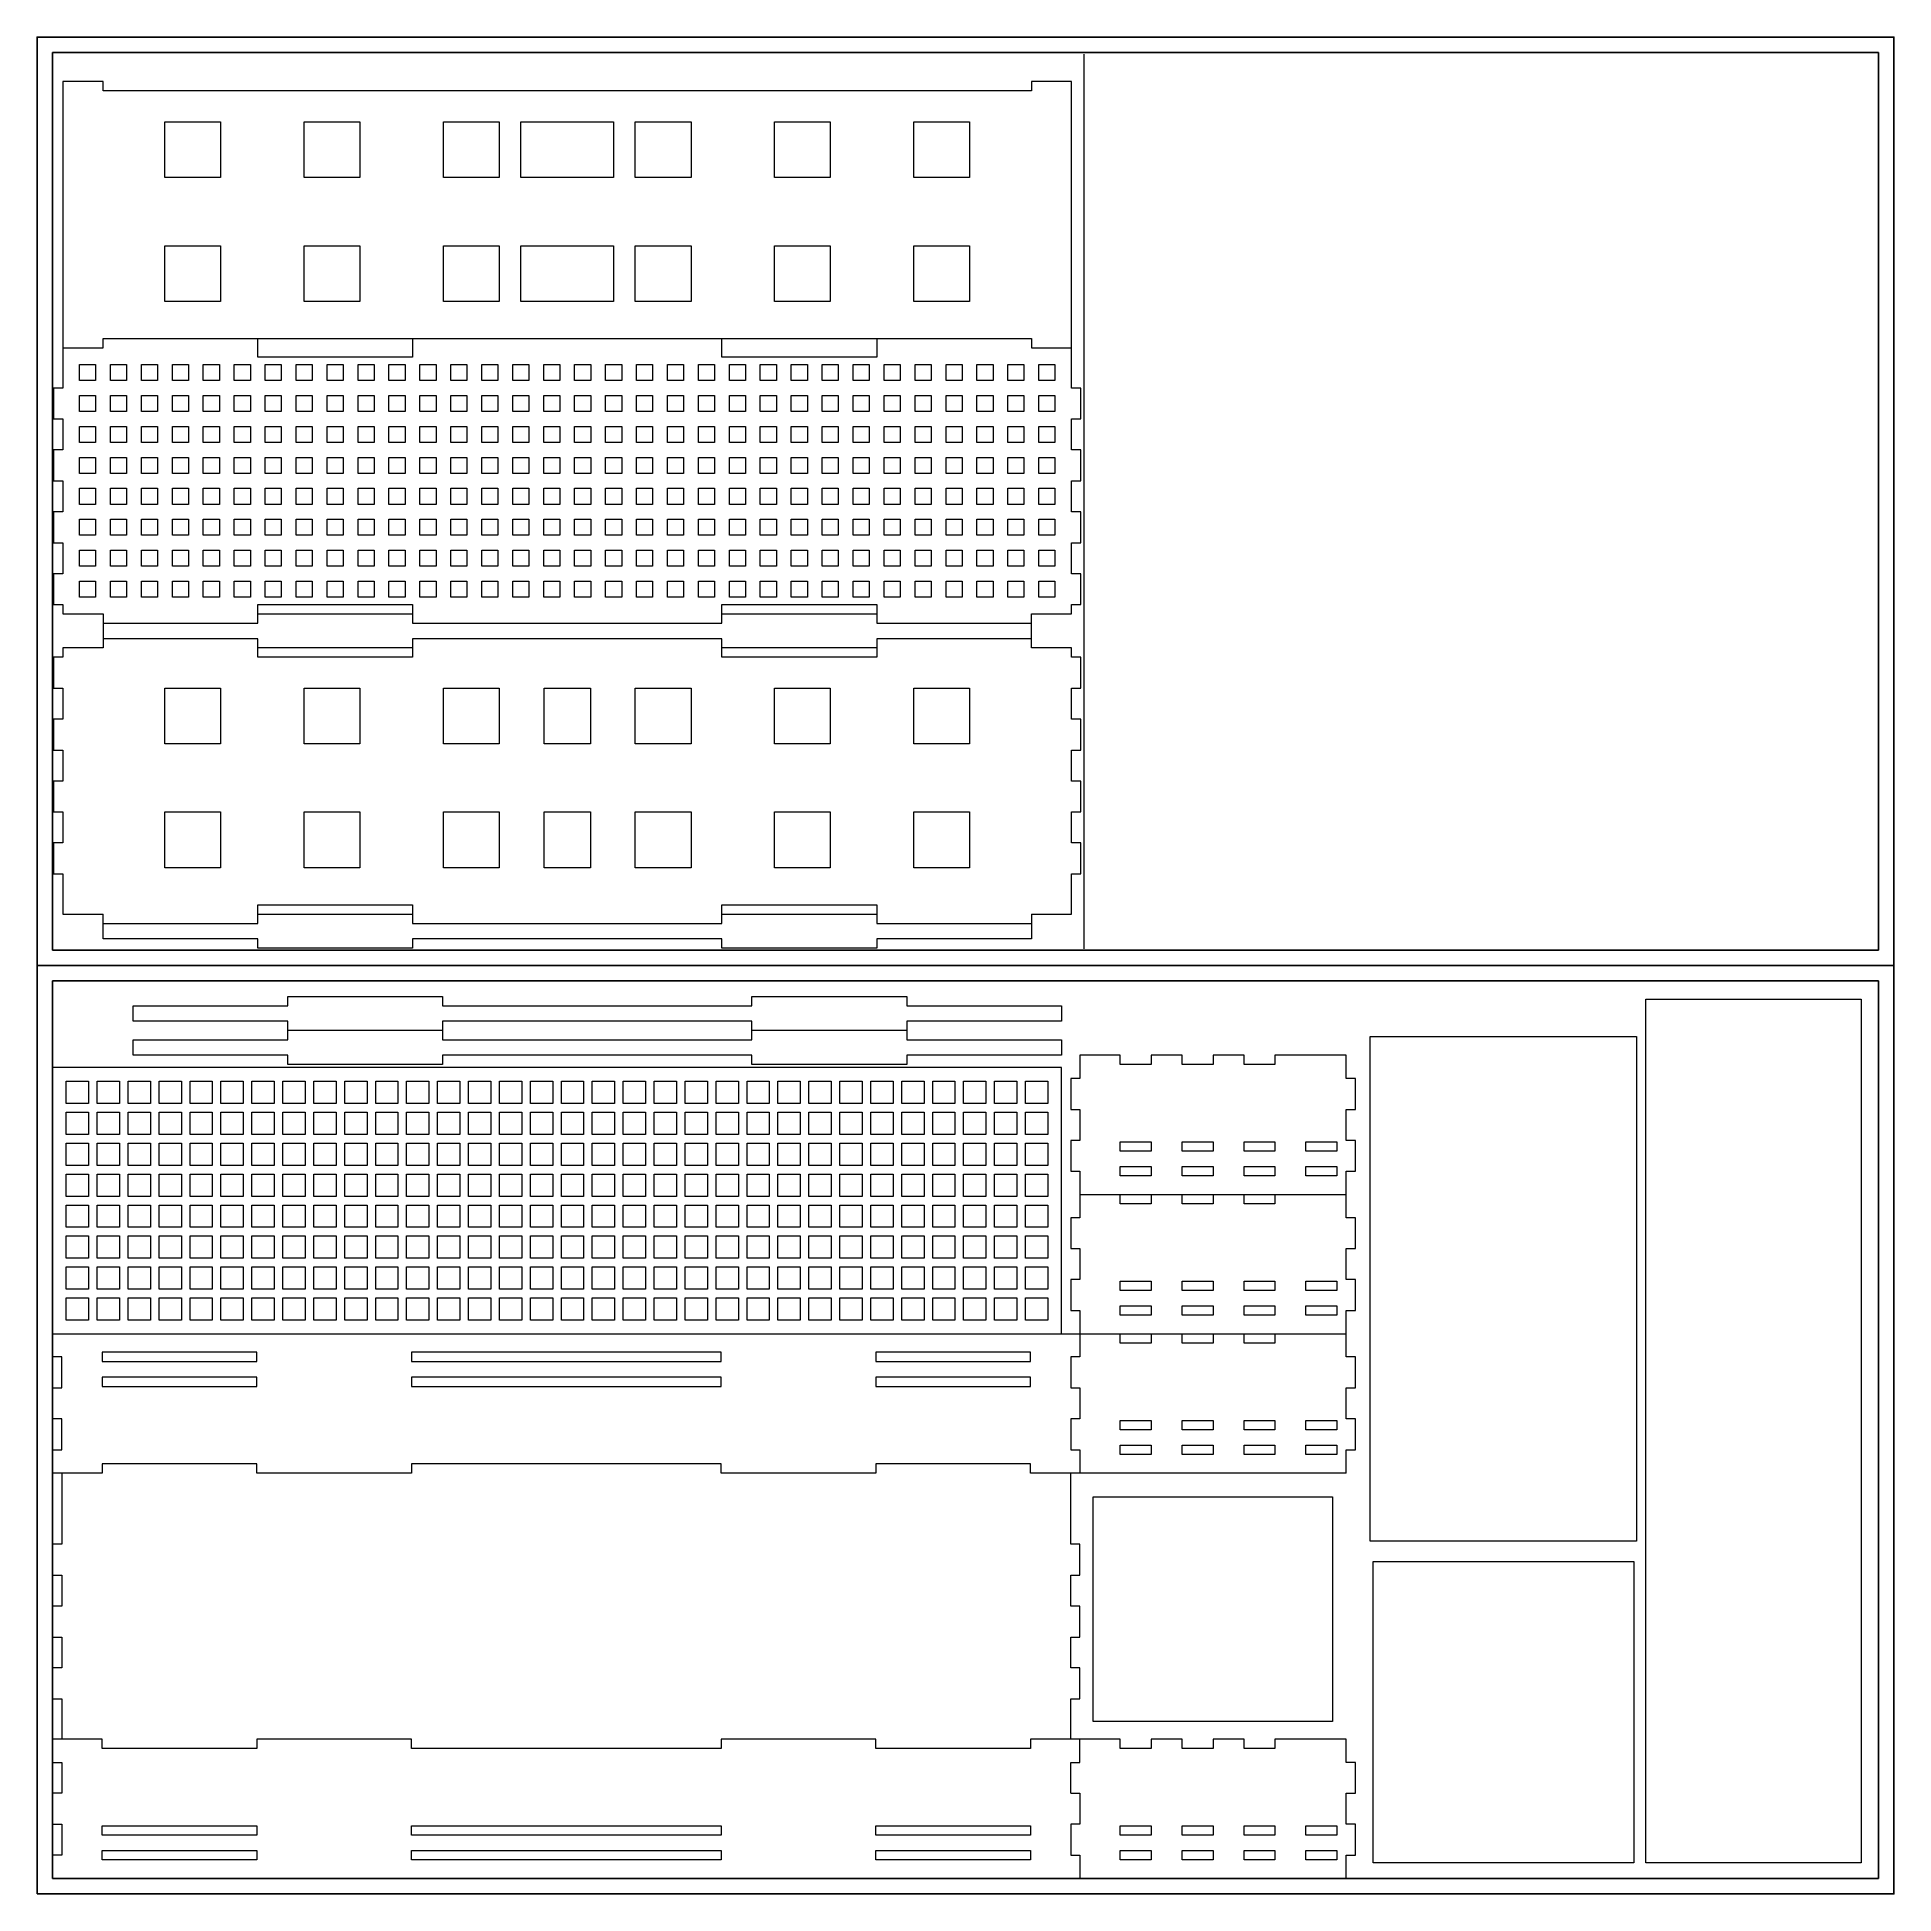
# Model space of a CAD drawing. Header units: millimetres. Extents: x 0 to 600, y 0 to 600.
import ezdxf

# ---------------------------------------------------------------- set-up
doc = ezdxf.new("R2010")
doc.units = ezdxf.units.MM
doc.header["$MEASUREMENT"] = 0
doc.layers.add('BNDRY', color=7, linetype='Continuous')

msp = doc.modelspace()

# ---------------------------------------------------------------- linework, layer by layer
at = {"lineweight": 0}
for p, q in [((338.2, 594.53), (338.2, 305.4)), ((8.3, 585.61), (8.3, 486.61)), ((21.3, 585.61), (8.3, 585.61)), ((21.3, 582.61), (21.3, 585.61)), ((321.3, 582.61), (21.3, 582.61)), ((334.3, 585.61), (321.3, 585.61)), ((321.3, 585.61), (321.3, 582.61)), ((334.3, 486.61), (334.3, 585.61)), ((41.3, 554.61), (41.3, 572.61)), ((41.3, 572.61), (59.3, 572.61)), ((59.3, 572.61), (59.3, 554.61)), ((86.3, 554.61), (86.3, 572.61)), ((86.3, 572.61), (104.3, 572.61)), ((104.3, 572.61), (104.3, 554.61)), ((131.3, 554.61), (131.3, 572.61)), ((131.3, 572.61), (149.3, 572.61)), ((149.3, 572.61), (149.3, 554.61)), ((156.3, 572.61), (186.3, 572.61)), ((156.3, 554.61), (156.3, 572.61)), ((186.3, 572.61), (186.3, 554.61)), ((193.3, 572.61), (211.3, 572.61)), ((193.3, 554.61), (193.3, 572.61)), ((211.3, 572.61), (211.3, 554.61)), ((238.3, 572.61), (256.3, 572.61)), ((238.3, 554.61), (238.3, 572.61)), ((256.3, 572.61), (256.3, 554.61)), ((283.3, 572.61), (301.3, 572.61)), ((283.3, 554.61), (283.3, 572.61)), ((301.3, 572.61), (301.3, 554.61)), ((59.3, 554.61), (41.3, 554.61)), ((104.3, 554.61), (86.3, 554.61)), ((149.3, 554.61), (131.3, 554.61)), ((186.3, 554.61), (156.3, 554.61)), ((211.3, 554.61), (193.3, 554.61)), ((256.3, 554.61), (238.3, 554.61)), ((301.3, 554.61), (283.3, 554.61)), ((41.3, 514.61), (41.3, 532.61)), ((41.3, 532.61), (59.3, 532.61)), ((59.3, 532.61), (59.3, 514.61)), ((86.3, 514.61), (86.3, 532.61)), ((86.3, 532.61), (104.3, 532.61)), ((104.3, 532.61), (104.3, 514.61)), ((131.3, 514.61), (131.3, 532.61)), ((131.3, 532.61), (149.3, 532.61)), ((149.3, 532.61), (149.3, 514.61)), ((156.3, 514.61), (156.3, 532.61)), ((156.3, 532.61), (186.3, 532.61)), ((186.3, 532.61), (186.3, 514.61)), ((193.3, 532.61), (211.3, 532.61)), ((193.3, 514.61), (193.3, 532.61)), ((211.3, 532.61), (211.3, 514.61)), ((238.3, 532.61), (256.3, 532.61)), ((238.3, 514.61), (238.3, 532.61)), ((256.3, 532.61), (256.3, 514.61)), ((283.3, 532.61), (301.3, 532.61)), ((283.3, 514.61), (283.3, 532.61)), ((301.3, 532.61), (301.3, 514.61)), ((59.3, 514.61), (41.3, 514.61)), ((104.3, 514.61), (86.3, 514.61)), ((149.3, 514.61), (131.3, 514.61)), ((186.3, 514.61), (156.3, 514.61)), ((211.3, 514.61), (193.3, 514.61)), ((256.3, 514.61), (238.3, 514.61)), ((301.3, 514.61), (283.3, 514.61)), ((8.3, 499.61), (21.3, 499.61)), ((21.3, 499.61), (21.3, 502.61)), ((21.3, 502.61), (321.3, 502.61)), ((71.3, 496.61), (71.3, 502.61)), ((121.3, 502.61), (121.3, 496.61)), ((221.3, 496.61), (221.3, 502.61)), ((271.3, 502.61), (271.3, 496.61)), ((321.3, 502.61), (321.3, 499.61)), ((321.3, 499.61), (334.3, 499.61)), ((13.7, 489.01), (13.7, 494.21)), ((13.7, 494.21), (18.9, 494.21)), ((18.9, 494.21), (18.9, 489.01)), ((23.7, 489.01), (23.7, 494.21)), ((23.7, 494.21), (28.9, 494.21)), ((28.9, 494.21), (28.9, 489.01)), ((33.7, 489.01), (33.7, 494.21)), ((33.7, 494.21), (38.9, 494.21)), ((38.9, 494.21), (38.9, 489.01)), ((43.7, 489.01), (43.7, 494.21)), ((43.7, 494.21), (48.9, 494.21)), ((48.9, 494.21), (48.9, 489.01)), ((53.7, 489.01), (53.7, 494.21)), ((53.7, 494.21), (58.9, 494.21)), ((58.9, 494.21), (58.9, 489.01)), ((63.7, 489.01), (63.7, 494.21)), ((63.7, 494.21), (68.9, 494.21)), ((68.9, 494.21), (68.9, 489.01)), ((121.3, 496.61), (71.3, 496.61)), ((73.7, 489.01), (73.7, 494.21)), ((73.7, 494.21), (78.9, 494.21)), ((78.9, 494.21), (78.9, 489.01)), ((83.7, 489.01), (83.7, 494.21)), ((83.7, 494.21), (88.9, 494.21)), ((88.9, 494.21), (88.9, 489.01)), ((93.7, 489.01), (93.7, 494.21)), ((93.7, 494.21), (98.9, 494.21)), ((98.9, 494.21), (98.9, 489.01)), ((103.7, 489.01), (103.7, 494.21)), ((103.7, 494.21), (108.9, 494.21)), ((108.9, 494.21), (108.9, 489.01)), ((113.7, 489.01), (113.7, 494.21)), ((113.7, 494.21), (118.9, 494.21)), ((118.9, 494.21), (118.9, 489.01)), ((123.7, 489.01), (123.7, 494.21)), ((123.7, 494.21), (128.9, 494.21)), ((128.9, 494.21), (128.9, 489.01)), ((133.7, 489.01), (133.7, 494.21)), ((133.7, 494.21), (138.9, 494.21)), ((138.9, 494.21), (138.9, 489.01)), ((143.7, 489.01), (143.7, 494.21)), ((143.7, 494.21), (148.9, 494.21)), ((148.9, 494.21), (148.9, 489.01)), ((153.7, 489.01), (153.7, 494.21)), ((153.7, 494.21), (158.9, 494.21)), ((158.9, 494.21), (158.9, 489.01)), ((163.7, 489.01), (163.7, 494.21)), ((163.7, 494.21), (168.9, 494.21)), ((168.9, 494.21), (168.9, 489.01)), ((173.7, 489.01), (173.7, 494.21)), ((173.7, 494.21), (178.9, 494.21)), ((178.9, 494.21), (178.9, 489.01)), ((183.7, 489.01), (183.7, 494.21)), ((183.7, 494.21), (188.9, 494.21)), ((188.9, 494.21), (188.9, 489.01)), ((193.7, 489.01), (193.7, 494.21)), ((193.7, 494.21), (198.9, 494.21)), ((198.9, 494.21), (198.9, 489.01)), ((203.7, 489.01), (203.7, 494.21)), ((203.7, 494.21), (208.9, 494.21)), ((208.9, 494.21), (208.9, 489.01)), ((213.7, 489.01), (213.7, 494.21)), ((213.7, 494.21), (218.9, 494.21)), ((218.9, 494.21), (218.9, 489.01)), ((271.3, 496.61), (221.3, 496.61)), ((223.7, 489.01), (223.7, 494.21)), ((223.7, 494.21), (228.9, 494.21)), ((228.9, 494.21), (228.9, 489.01)), ((233.7, 489.01), (233.7, 494.21)), ((233.7, 494.21), (238.9, 494.21)), ((238.9, 494.21), (238.9, 489.01)), ((243.7, 489.01), (243.7, 494.21)), ((243.7, 494.21), (248.9, 494.21)), ((248.9, 494.21), (248.9, 489.01)), ((253.7, 489.01), (253.7, 494.21)), ((253.7, 494.21), (258.9, 494.21)), ((258.9, 494.21), (258.9, 489.01)), ((263.7, 489.01), (263.7, 494.21)), ((263.7, 494.21), (268.9, 494.21)), ((268.9, 494.21), (268.9, 489.01)), ((273.7, 489.01), (273.7, 494.21)), ((273.7, 494.21), (278.9, 494.21)), ((278.9, 494.21), (278.9, 489.01)), ((283.7, 489.01), (283.7, 494.21)), ((283.7, 494.21), (288.9, 494.21)), ((288.9, 494.21), (288.9, 489.01)), ((293.7, 489.01), (293.7, 494.21)), ((293.7, 494.21), (298.9, 494.21)), ((298.9, 494.21), (298.9, 489.01)), ((303.7, 489.01), (303.7, 494.21)), ((303.7, 494.21), (308.9, 494.21)), ((308.9, 494.21), (308.9, 489.01)), ((313.7, 489.01), (313.7, 494.21)), ((313.7, 494.21), (318.9, 494.21)), ((318.9, 494.21), (318.9, 489.01)), ((323.7, 489.01), (323.7, 494.21)), ((323.7, 494.21), (328.9, 494.21)), ((328.9, 494.21), (328.9, 489.01)), ((8.3, 486.61), (5.3, 486.61)), ((5.3, 486.61), (5.3, 476.61)), ((18.9, 489.01), (13.7, 489.01)), ((28.9, 489.01), (23.7, 489.01)), ((38.9, 489.01), (33.7, 489.01)), ((48.9, 489.01), (43.7, 489.01)), ((58.9, 489.01), (53.7, 489.01)), ((68.9, 489.01), (63.7, 489.01)), ((78.9, 489.01), (73.7, 489.01)), ((88.9, 489.01), (83.7, 489.01)), ((98.9, 489.01), (93.7, 489.01)), ((108.9, 489.01), (103.7, 489.01)), ((118.9, 489.01), (113.7, 489.01)), ((128.9, 489.01), (123.7, 489.01)), ((138.9, 489.01), (133.7, 489.01)), ((148.9, 489.01), (143.7, 489.01)), ((158.9, 489.01), (153.7, 489.01)), ((168.9, 489.01), (163.7, 489.01)), ((178.9, 489.01), (173.7, 489.01)), ((188.9, 489.01), (183.7, 489.01)), ((198.9, 489.01), (193.7, 489.01)), ((208.9, 489.01), (203.7, 489.01)), ((218.9, 489.01), (213.7, 489.01)), ((228.9, 489.01), (223.7, 489.01)), ((238.9, 489.01), (233.7, 489.01)), ((248.9, 489.01), (243.7, 489.01)), ((258.9, 489.01), (253.7, 489.01)), ((268.9, 489.01), (263.7, 489.01)), ((278.9, 489.01), (273.7, 489.01)), ((288.9, 489.01), (283.7, 489.01)), ((298.9, 489.01), (293.7, 489.01)), ((308.9, 489.01), (303.7, 489.01)), ((318.9, 489.01), (313.7, 489.01)), ((328.9, 489.01), (323.7, 489.01)), ((337.3, 486.61), (334.3, 486.61)), ((337.3, 476.61), (337.3, 486.61)), ((13.7, 479.01), (13.7, 484.21)), ((13.7, 484.21), (18.9, 484.21)), ((18.9, 484.21), (18.9, 479.01)), ((23.7, 479.01), (23.7, 484.21)), ((23.7, 484.21), (28.9, 484.21)), ((28.9, 484.21), (28.9, 479.01)), ((33.7, 479.01), (33.7, 484.21)), ((33.7, 484.21), (38.9, 484.21)), ((38.9, 484.21), (38.9, 479.01)), ((43.7, 479.01), (43.7, 484.21)), ((43.7, 484.21), (48.9, 484.21)), ((48.9, 484.21), (48.9, 479.01)), ((53.7, 479.01), (53.7, 484.21)), ((53.7, 484.21), (58.9, 484.21)), ((58.9, 484.21), (58.9, 479.01)), ((63.7, 479.01), (63.7, 484.21)), ((63.7, 484.21), (68.9, 484.21)), ((68.9, 484.21), (68.9, 479.01)), ((73.7, 479.01), (73.7, 484.21)), ((73.7, 484.21), (78.9, 484.21)), ((78.9, 484.21), (78.9, 479.01)), ((83.7, 479.01), (83.7, 484.21)), ((83.7, 484.21), (88.9, 484.21)), ((88.9, 484.21), (88.9, 479.01)), ((93.7, 479.01), (93.7, 484.21)), ((93.7, 484.21), (98.9, 484.21)), ((98.9, 484.21), (98.9, 479.01)), ((103.7, 479.01), (103.7, 484.21)), ((103.7, 484.21), (108.9, 484.21)), ((108.9, 484.21), (108.9, 479.01)), ((113.7, 479.01), (113.7, 484.21)), ((113.7, 484.21), (118.9, 484.21)), ((118.9, 484.21), (118.9, 479.01)), ((123.7, 479.01), (123.7, 484.21)), ((123.7, 484.21), (128.9, 484.21)), ((128.9, 484.21), (128.9, 479.01)), ((133.7, 479.01), (133.7, 484.21)), ((133.7, 484.21), (138.9, 484.21)), ((138.9, 484.21), (138.9, 479.01)), ((143.7, 479.01), (143.7, 484.21)), ((143.7, 484.21), (148.9, 484.21)), ((148.9, 484.21), (148.9, 479.01)), ((153.7, 479.01), (153.7, 484.21)), ((153.7, 484.21), (158.9, 484.21)), ((158.9, 484.21), (158.9, 479.01)), ((163.7, 479.01), (163.7, 484.21)), ((163.7, 484.21), (168.9, 484.21)), ((168.9, 484.21), (168.9, 479.01)), ((173.7, 479.01), (173.7, 484.21)), ((173.7, 484.21), (178.9, 484.21)), ((178.9, 484.21), (178.9, 479.01)), ((183.7, 479.01), (183.7, 484.21)), ((183.7, 484.21), (188.9, 484.21)), ((188.9, 484.21), (188.9, 479.01)), ((193.7, 479.01), (193.7, 484.21)), ((193.7, 484.21), (198.9, 484.21)), ((198.9, 484.21), (198.9, 479.01)), ((203.7, 479.01), (203.7, 484.21)), ((203.7, 484.21), (208.9, 484.21)), ((208.9, 484.21), (208.9, 479.01)), ((213.7, 479.01), (213.7, 484.21)), ((213.7, 484.21), (218.9, 484.21)), ((218.9, 484.21), (218.9, 479.01)), ((223.7, 479.01), (223.7, 484.21)), ((223.7, 484.21), (228.9, 484.21)), ((228.9, 484.21), (228.9, 479.01)), ((233.7, 479.01), (233.7, 484.21)), ((233.7, 484.21), (238.9, 484.21)), ((238.9, 484.21), (238.9, 479.01)), ((243.7, 479.01), (243.7, 484.21)), ((243.7, 484.21), (248.9, 484.21)), ((248.9, 484.21), (248.9, 479.01)), ((253.7, 479.01), (253.7, 484.21)), ((253.7, 484.21), (258.9, 484.21)), ((258.9, 484.21), (258.9, 479.01)), ((263.7, 479.01), (263.7, 484.21)), ((263.7, 484.21), (268.9, 484.21)), ((268.9, 484.21), (268.9, 479.01)), ((273.7, 479.01), (273.7, 484.21)), ((273.7, 484.21), (278.9, 484.21)), ((278.9, 484.21), (278.9, 479.01)), ((283.7, 479.01), (283.7, 484.21)), ((283.7, 484.21), (288.9, 484.21)), ((288.9, 484.21), (288.9, 479.01)), ((293.7, 479.01), (293.7, 484.21)), ((293.7, 484.21), (298.9, 484.21)), ((298.9, 484.21), (298.9, 479.01)), ((303.7, 479.01), (303.7, 484.21)), ((303.7, 484.21), (308.9, 484.21)), ((308.9, 484.21), (308.9, 479.01)), ((313.7, 479.01), (313.7, 484.21)), ((313.7, 484.21), (318.9, 484.21)), ((318.9, 484.21), (318.9, 479.01)), ((323.7, 479.01), (323.7, 484.21)), ((323.7, 484.21), (328.9, 484.21)), ((328.9, 484.21), (328.9, 479.01)), ((5.3, 476.61), (8.3, 476.61)), ((8.3, 476.61), (8.3, 466.61)), ((18.9, 479.01), (13.7, 479.01)), ((13.7, 469.01), (13.7, 474.21)), ((13.7, 474.21), (18.9, 474.21)), ((18.9, 474.21), (18.9, 469.01)), ((28.9, 479.01), (23.7, 479.01)), ((23.7, 469.01), (23.7, 474.21)), ((23.7, 474.21), (28.9, 474.21)), ((28.9, 474.21), (28.9, 469.01)), ((38.9, 479.01), (33.7, 479.01)), ((33.7, 469.01), (33.7, 474.21)), ((33.7, 474.21), (38.9, 474.21)), ((38.9, 474.21), (38.9, 469.01)), ((48.9, 479.01), (43.7, 479.01)), ((43.7, 469.01), (43.7, 474.21)), ((43.7, 474.21), (48.9, 474.21)), ((48.9, 474.21), (48.9, 469.01)), ((58.9, 479.01), (53.7, 479.01)), ((53.7, 469.01), (53.7, 474.21)), ((53.7, 474.21), (58.9, 474.21)), ((58.9, 474.21), (58.9, 469.01)), ((68.9, 479.01), (63.7, 479.01)), ((63.7, 469.01), (63.7, 474.21)), ((63.7, 474.21), (68.9, 474.21)), ((68.9, 474.21), (68.9, 469.01)), ((78.9, 479.01), (73.7, 479.01)), ((73.7, 469.01), (73.7, 474.21)), ((73.7, 474.21), (78.9, 474.21)), ((78.9, 474.21), (78.9, 469.01)), ((88.9, 479.01), (83.7, 479.01)), ((83.7, 469.01), (83.7, 474.21)), ((83.7, 474.21), (88.9, 474.21)), ((88.9, 474.21), (88.9, 469.01)), ((98.9, 479.01), (93.7, 479.01)), ((93.7, 469.01), (93.7, 474.21)), ((93.7, 474.21), (98.9, 474.21)), ((98.9, 474.21), (98.9, 469.01)), ((108.9, 479.01), (103.7, 479.01)), ((103.7, 469.01), (103.7, 474.21)), ((103.7, 474.21), (108.9, 474.21)), ((108.9, 474.21), (108.9, 469.01)), ((118.9, 479.01), (113.7, 479.01)), ((113.7, 469.01), (113.7, 474.21)), ((113.7, 474.21), (118.9, 474.21)), ((118.9, 474.21), (118.9, 469.01)), ((128.9, 479.01), (123.7, 479.01)), ((123.7, 469.01), (123.7, 474.21)), ((123.7, 474.21), (128.9, 474.21)), ((128.9, 474.21), (128.9, 469.01)), ((138.9, 479.01), (133.7, 479.01)), ((133.7, 469.01), (133.7, 474.21)), ((133.7, 474.21), (138.9, 474.21)), ((138.9, 474.21), (138.9, 469.01)), ((148.9, 479.01), (143.7, 479.01)), ((143.7, 469.01), (143.7, 474.21)), ((143.7, 474.21), (148.9, 474.21)), ((148.9, 474.21), (148.9, 469.01)), ((158.9, 479.01), (153.7, 479.01)), ((153.7, 469.01), (153.7, 474.21)), ((153.7, 474.21), (158.9, 474.21)), ((158.9, 474.21), (158.9, 469.01)), ((168.9, 479.01), (163.7, 479.01)), ((163.7, 469.01), (163.7, 474.21)), ((163.7, 474.21), (168.9, 474.21)), ((168.9, 474.21), (168.9, 469.01)), ((178.9, 479.01), (173.7, 479.01)), ((173.7, 469.01), (173.7, 474.21)), ((173.7, 474.21), (178.9, 474.21)), ((178.9, 474.21), (178.9, 469.01)), ((188.9, 479.01), (183.7, 479.01)), ((183.7, 469.01), (183.7, 474.21)), ((183.7, 474.21), (188.9, 474.21)), ((188.9, 474.21), (188.9, 469.01)), ((198.9, 479.01), (193.7, 479.01)), ((193.7, 469.01), (193.7, 474.21)), ((193.7, 474.21), (198.9, 474.21)), ((198.9, 474.21), (198.9, 469.01)), ((208.9, 479.01), (203.7, 479.01)), ((203.7, 469.01), (203.7, 474.21)), ((203.7, 474.21), (208.9, 474.21)), ((208.9, 474.21), (208.9, 469.01)), ((218.9, 479.01), (213.7, 479.01)), ((213.7, 469.01), (213.7, 474.21)), ((213.7, 474.21), (218.9, 474.21)), ((218.9, 474.21), (218.9, 469.01)), ((228.9, 479.01), (223.7, 479.01)), ((223.7, 469.01), (223.7, 474.21)), ((223.7, 474.21), (228.9, 474.21)), ((228.9, 474.21), (228.9, 469.01)), ((238.9, 479.01), (233.7, 479.01)), ((233.7, 469.01), (233.7, 474.21)), ((233.7, 474.21), (238.9, 474.21)), ((238.9, 474.21), (238.9, 469.01)), ((248.9, 479.01), (243.7, 479.01)), ((243.7, 469.01), (243.7, 474.21)), ((243.7, 474.21), (248.9, 474.21)), ((248.9, 474.21), (248.9, 469.01)), ((258.9, 479.01), (253.7, 479.01)), ((253.7, 469.01), (253.7, 474.21)), ((253.7, 474.21), (258.9, 474.21)), ((258.9, 474.21), (258.9, 469.01)), ((268.9, 479.01), (263.7, 479.01)), ((263.7, 469.01), (263.7, 474.21)), ((263.7, 474.21), (268.9, 474.21)), ((268.9, 474.21), (268.9, 469.01)), ((278.9, 479.01), (273.7, 479.01)), ((273.7, 469.01), (273.7, 474.21)), ((273.7, 474.21), (278.9, 474.21)), ((278.9, 474.21), (278.9, 469.01)), ((288.9, 479.01), (283.7, 479.01)), ((283.7, 469.01), (283.7, 474.21)), ((283.7, 474.21), (288.9, 474.21)), ((288.9, 474.21), (288.9, 469.01)), ((298.9, 479.01), (293.7, 479.01)), ((293.7, 469.01), (293.7, 474.21)), ((293.7, 474.21), (298.9, 474.21)), ((298.9, 474.21), (298.9, 469.01)), ((308.9, 479.01), (303.7, 479.01)), ((303.7, 469.01), (303.7, 474.21)), ((303.7, 474.21), (308.9, 474.21)), ((308.9, 474.21), (308.9, 469.01)), ((318.9, 479.01), (313.7, 479.01)), ((313.7, 469.01), (313.7, 474.21)), ((313.7, 474.21), (318.9, 474.21)), ((318.9, 474.21), (318.9, 469.01)), ((328.9, 479.01), (323.7, 479.01)), ((323.7, 469.01), (323.7, 474.21)), ((323.7, 474.21), (328.9, 474.21)), ((328.9, 474.21), (328.9, 469.01)), ((334.3, 466.61), (334.3, 476.61)), ((334.3, 476.61), (337.3, 476.61)), ((18.9, 469.01), (13.7, 469.01)), ((28.9, 469.01), (23.7, 469.01)), ((38.9, 469.01), (33.7, 469.01)), ((48.9, 469.01), (43.7, 469.01)), ((58.9, 469.01), (53.7, 469.01)), ((68.9, 469.01), (63.7, 469.01)), ((78.9, 469.01), (73.7, 469.01)), ((88.9, 469.01), (83.7, 469.01)), ((98.9, 469.01), (93.7, 469.01)), ((108.9, 469.01), (103.7, 469.01)), ((118.9, 469.01), (113.7, 469.01)), ((128.9, 469.01), (123.7, 469.01)), ((138.9, 469.01), (133.7, 469.01)), ((148.9, 469.01), (143.7, 469.01)), ((158.9, 469.01), (153.7, 469.01)), ((168.9, 469.01), (163.7, 469.01)), ((178.9, 469.01), (173.7, 469.01)), ((188.9, 469.01), (183.7, 469.01)), ((198.9, 469.01), (193.7, 469.01)), ((208.9, 469.01), (203.7, 469.01)), ((218.9, 469.01), (213.7, 469.01)), ((228.9, 469.01), (223.7, 469.01)), ((238.9, 469.01), (233.7, 469.01)), ((248.9, 469.01), (243.7, 469.01)), ((258.9, 469.01), (253.7, 469.01)), ((268.9, 469.01), (263.7, 469.01)), ((278.9, 469.01), (273.7, 469.01)), ((288.9, 469.01), (283.7, 469.01)), ((298.9, 469.01), (293.7, 469.01)), ((308.9, 469.01), (303.7, 469.01)), ((318.9, 469.01), (313.7, 469.01)), ((328.9, 469.01), (323.7, 469.01)), ((8.3, 466.61), (5.3, 466.61)), ((5.3, 466.61), (5.3, 456.61)), ((13.7, 459.01), (13.7, 464.21)), ((13.7, 464.21), (18.9, 464.21)), ((18.9, 464.21), (18.9, 459.01)), ((23.7, 459.01), (23.7, 464.21)), ((23.7, 464.21), (28.9, 464.21)), ((28.9, 464.21), (28.9, 459.01)), ((33.7, 459.01), (33.7, 464.21)), ((33.7, 464.21), (38.9, 464.21)), ((38.9, 464.21), (38.9, 459.01)), ((43.7, 459.01), (43.7, 464.21)), ((43.7, 464.21), (48.9, 464.21)), ((48.9, 464.21), (48.9, 459.01)), ((53.7, 459.01), (53.7, 464.21)), ((53.7, 464.21), (58.9, 464.21)), ((58.9, 464.21), (58.9, 459.01)), ((63.7, 459.01), (63.7, 464.21)), ((63.7, 464.21), (68.9, 464.21)), ((68.9, 464.21), (68.9, 459.01)), ((73.7, 459.01), (73.7, 464.21)), ((73.7, 464.21), (78.9, 464.21)), ((78.9, 464.21), (78.9, 459.01)), ((83.7, 459.01), (83.7, 464.21)), ((83.7, 464.21), (88.9, 464.21)), ((88.9, 464.21), (88.9, 459.01)), ((93.7, 459.01), (93.7, 464.21)), ((93.7, 464.21), (98.9, 464.21)), ((98.9, 464.21), (98.9, 459.01)), ((103.7, 459.01), (103.7, 464.21)), ((103.7, 464.21), (108.9, 464.21)), ((108.9, 464.21), (108.9, 459.01)), ((113.7, 459.01), (113.7, 464.21)), ((113.7, 464.21), (118.9, 464.21)), ((118.9, 464.21), (118.9, 459.01)), ((123.7, 459.01), (123.7, 464.21)), ((123.7, 464.21), (128.9, 464.21)), ((128.9, 464.21), (128.9, 459.01)), ((133.7, 459.01), (133.7, 464.21)), ((133.7, 464.21), (138.9, 464.21)), ((138.9, 464.21), (138.9, 459.01)), ((143.7, 459.01), (143.7, 464.21)), ((143.7, 464.21), (148.9, 464.21)), ((148.9, 464.21), (148.9, 459.01)), ((153.7, 459.01), (153.7, 464.21)), ((153.7, 464.21), (158.9, 464.21)), ((158.9, 464.21), (158.9, 459.01)), ((163.7, 459.01), (163.7, 464.21)), ((163.7, 464.21), (168.9, 464.21)), ((168.9, 464.21), (168.9, 459.01)), ((173.7, 459.01), (173.7, 464.21)), ((173.7, 464.21), (178.9, 464.21)), ((178.9, 464.21), (178.9, 459.01)), ((183.7, 459.01), (183.7, 464.21)), ((183.7, 464.21), (188.9, 464.21)), ((188.9, 464.21), (188.9, 459.01)), ((193.7, 459.01), (193.7, 464.21)), ((193.7, 464.21), (198.9, 464.21)), ((198.9, 464.21), (198.9, 459.01)), ((203.7, 459.01), (203.7, 464.21)), ((203.7, 464.21), (208.9, 464.21)), ((208.9, 464.21), (208.9, 459.01)), ((213.7, 459.01), (213.7, 464.21)), ((213.7, 464.21), (218.9, 464.21)), ((218.9, 464.21), (218.9, 459.01)), ((223.7, 459.01), (223.7, 464.21)), ((223.7, 464.21), (228.9, 464.21)), ((228.9, 464.21), (228.9, 459.01)), ((233.7, 459.01), (233.7, 464.21)), ((233.7, 464.21), (238.9, 464.21)), ((238.9, 464.21), (238.9, 459.01)), ((243.7, 459.01), (243.7, 464.21)), ((243.7, 464.21), (248.9, 464.21)), ((248.9, 464.21), (248.9, 459.01)), ((253.7, 459.01), (253.7, 464.21)), ((253.7, 464.21), (258.9, 464.21)), ((258.9, 464.21), (258.9, 459.01)), ((263.7, 459.01), (263.7, 464.21)), ((263.7, 464.21), (268.9, 464.21)), ((268.9, 464.21), (268.9, 459.01)), ((273.7, 459.01), (273.7, 464.21)), ((273.7, 464.21), (278.9, 464.21)), ((278.9, 464.21), (278.9, 459.01)), ((283.7, 459.01), (283.7, 464.21)), ((283.7, 464.21), (288.9, 464.21)), ((288.9, 464.21), (288.9, 459.01)), ((293.7, 459.01), (293.7, 464.21)), ((293.7, 464.21), (298.9, 464.21)), ((298.9, 464.21), (298.9, 459.01)), ((303.7, 459.01), (303.7, 464.21)), ((303.7, 464.21), (308.9, 464.21)), ((308.9, 464.21), (308.9, 459.01)), ((313.7, 459.01), (313.7, 464.21)), ((313.7, 464.21), (318.9, 464.21)), ((318.9, 464.21), (318.9, 459.01)), ((323.7, 459.01), (323.7, 464.21)), ((323.7, 464.21), (328.9, 464.21)), ((328.9, 464.21), (328.9, 459.01)), ((337.3, 466.61), (334.3, 466.61)), ((337.3, 456.61), (337.3, 466.61)), ((5.3, 456.61), (8.3, 456.61)), ((8.3, 456.61), (8.3, 446.61)), ((18.9, 459.01), (13.7, 459.01)), ((28.9, 459.01), (23.7, 459.01)), ((38.9, 459.01), (33.7, 459.01)), ((48.9, 459.01), (43.7, 459.01)), ((58.9, 459.01), (53.7, 459.01)), ((68.9, 459.01), (63.7, 459.01)), ((78.9, 459.01), (73.7, 459.01)), ((88.9, 459.01), (83.7, 459.01)), ((98.9, 459.01), (93.7, 459.01)), ((108.9, 459.01), (103.7, 459.01)), ((118.9, 459.01), (113.7, 459.01)), ((128.9, 459.01), (123.7, 459.01)), ((138.9, 459.01), (133.7, 459.01)), ((148.9, 459.01), (143.7, 459.01)), ((158.9, 459.01), (153.7, 459.01)), ((168.9, 459.01), (163.7, 459.01)), ((178.9, 459.01), (173.7, 459.01)), ((188.9, 459.01), (183.7, 459.01)), ((198.9, 459.01), (193.7, 459.01)), ((208.9, 459.01), (203.7, 459.01)), ((218.9, 459.01), (213.7, 459.01)), ((228.9, 459.01), (223.7, 459.01)), ((238.9, 459.01), (233.7, 459.01)), ((248.9, 459.01), (243.7, 459.01)), ((258.9, 459.01), (253.7, 459.01)), ((268.9, 459.01), (263.7, 459.01)), ((278.9, 459.01), (273.7, 459.01)), ((288.9, 459.01), (283.7, 459.01)), ((298.9, 459.01), (293.7, 459.01)), ((308.9, 459.01), (303.7, 459.01)), ((318.9, 459.01), (313.7, 459.01)), ((328.9, 459.01), (323.7, 459.01)), ((334.3, 446.61), (334.3, 456.61)), ((334.3, 456.61), (337.3, 456.61)), ((13.7, 449.01), (13.7, 454.21)), ((13.7, 454.21), (18.9, 454.21)), ((18.9, 454.21), (18.9, 449.01)), ((23.7, 449.01), (23.7, 454.21)), ((23.7, 454.21), (28.9, 454.21)), ((28.9, 454.21), (28.9, 449.01)), ((33.7, 449.01), (33.7, 454.21)), ((33.7, 454.21), (38.9, 454.21)), ((38.9, 454.21), (38.9, 449.01)), ((43.7, 449.01), (43.7, 454.21)), ((43.7, 454.21), (48.9, 454.21)), ((48.9, 454.21), (48.9, 449.01)), ((53.7, 449.01), (53.7, 454.21)), ((53.7, 454.21), (58.9, 454.21)), ((58.9, 454.21), (58.9, 449.01)), ((63.7, 449.01), (63.7, 454.21)), ((63.7, 454.21), (68.9, 454.21)), ((68.9, 454.21), (68.9, 449.01)), ((73.7, 449.01), (73.7, 454.21)), ((73.7, 454.21), (78.9, 454.21)), ((78.9, 454.21), (78.9, 449.01)), ((83.7, 449.01), (83.7, 454.21)), ((83.7, 454.21), (88.9, 454.21)), ((88.9, 454.21), (88.9, 449.01)), ((93.7, 449.01), (93.7, 454.21)), ((93.7, 454.21), (98.9, 454.21)), ((98.9, 454.21), (98.9, 449.01)), ((103.7, 449.01), (103.7, 454.21)), ((103.7, 454.21), (108.9, 454.21)), ((108.9, 454.21), (108.9, 449.01)), ((113.7, 449.01), (113.7, 454.21)), ((113.7, 454.21), (118.9, 454.21)), ((118.9, 454.21), (118.9, 449.01)), ((123.7, 449.01), (123.7, 454.21)), ((123.7, 454.21), (128.9, 454.21)), ((128.9, 454.21), (128.9, 449.01)), ((133.7, 449.01), (133.7, 454.21)), ((133.7, 454.21), (138.9, 454.21)), ((138.9, 454.21), (138.9, 449.01)), ((143.7, 449.01), (143.7, 454.21)), ((143.7, 454.21), (148.9, 454.21)), ((148.9, 454.21), (148.9, 449.01)), ((153.7, 449.01), (153.7, 454.21)), ((153.7, 454.21), (158.9, 454.21)), ((158.9, 454.21), (158.9, 449.01)), ((163.7, 449.01), (163.7, 454.21)), ((163.7, 454.21), (168.9, 454.21)), ((168.9, 454.21), (168.9, 449.01)), ((173.7, 449.01), (173.7, 454.21)), ((173.7, 454.21), (178.9, 454.21)), ((178.9, 454.21), (178.9, 449.01)), ((183.7, 449.01), (183.7, 454.21)), ((183.7, 454.21), (188.9, 454.21)), ((188.9, 454.21), (188.9, 449.01)), ((193.7, 449.01), (193.7, 454.21)), ((193.7, 454.21), (198.9, 454.21)), ((198.9, 454.21), (198.9, 449.01)), ((203.7, 449.01), (203.7, 454.21)), ((203.7, 454.21), (208.9, 454.21)), ((208.9, 454.21), (208.9, 449.01)), ((213.7, 449.01), (213.7, 454.21)), ((213.7, 454.21), (218.9, 454.21)), ((218.9, 454.21), (218.9, 449.01)), ((223.7, 449.01), (223.7, 454.21)), ((223.7, 454.21), (228.9, 454.21)), ((228.9, 454.21), (228.9, 449.01)), ((233.7, 449.01), (233.7, 454.21)), ((233.7, 454.21), (238.9, 454.21)), ((238.9, 454.21), (238.9, 449.01)), ((243.7, 449.01), (243.7, 454.21)), ((243.7, 454.21), (248.9, 454.21)), ((248.9, 454.21), (248.9, 449.01)), ((253.7, 449.01), (253.7, 454.21)), ((253.7, 454.21), (258.9, 454.21)), ((258.9, 454.21), (258.9, 449.01)), ((263.7, 449.01), (263.7, 454.21)), ((263.7, 454.21), (268.9, 454.21)), ((268.9, 454.21), (268.9, 449.01)), ((273.7, 449.01), (273.7, 454.21)), ((273.7, 454.21), (278.9, 454.21)), ((278.9, 454.21), (278.9, 449.01)), ((283.7, 449.01), (283.7, 454.21)), ((283.7, 454.21), (288.9, 454.21)), ((288.9, 454.21), (288.9, 449.01)), ((293.7, 449.01), (293.7, 454.21)), ((293.7, 454.21), (298.9, 454.21)), ((298.9, 454.21), (298.9, 449.01)), ((303.7, 449.01), (303.7, 454.21)), ((303.7, 454.21), (308.9, 454.21)), ((308.9, 454.21), (308.9, 449.01)), ((313.7, 449.01), (313.7, 454.21)), ((313.7, 454.21), (318.9, 454.21)), ((318.9, 454.21), (318.9, 449.01)), ((323.7, 449.01), (323.7, 454.21)), ((323.7, 454.21), (328.9, 454.21)), ((328.9, 454.21), (328.9, 449.01)), ((8.3, 446.61), (5.3, 446.61)), ((5.3, 446.61), (5.3, 436.61)), ((18.9, 449.01), (13.7, 449.01)), ((13.7, 439.01), (13.7, 444.21)), ((13.7, 444.21), (18.9, 444.21)), ((18.9, 444.21), (18.9, 439.01)), ((28.9, 449.01), (23.7, 449.01)), ((23.7, 439.01), (23.7, 444.21)), ((23.7, 444.21), (28.9, 444.21)), ((28.9, 444.21), (28.9, 439.01)), ((38.9, 449.01), (33.7, 449.01)), ((33.7, 439.01), (33.7, 444.21)), ((33.7, 444.21), (38.9, 444.21)), ((38.9, 444.21), (38.9, 439.01)), ((48.9, 449.01), (43.7, 449.01)), ((43.7, 439.01), (43.7, 444.21)), ((43.7, 444.21), (48.9, 444.21)), ((48.9, 444.21), (48.9, 439.01)), ((58.9, 449.01), (53.7, 449.01)), ((53.7, 439.01), (53.7, 444.21)), ((53.7, 444.21), (58.9, 444.21)), ((58.9, 444.21), (58.9, 439.01)), ((68.9, 449.01), (63.7, 449.01)), ((63.7, 439.01), (63.7, 444.21)), ((63.7, 444.21), (68.9, 444.21)), ((68.9, 444.21), (68.9, 439.01)), ((78.9, 449.01), (73.7, 449.01)), ((73.7, 439.01), (73.7, 444.21)), ((73.7, 444.21), (78.9, 444.21)), ((78.9, 444.21), (78.9, 439.01)), ((88.9, 449.01), (83.7, 449.01)), ((83.7, 439.01), (83.7, 444.21)), ((83.7, 444.21), (88.9, 444.21)), ((88.9, 444.21), (88.9, 439.01)), ((98.9, 449.01), (93.7, 449.01)), ((93.7, 439.01), (93.7, 444.21)), ((93.7, 444.21), (98.9, 444.21)), ((98.9, 444.21), (98.9, 439.01)), ((108.9, 449.01), (103.7, 449.01)), ((103.7, 439.01), (103.7, 444.21)), ((103.7, 444.21), (108.9, 444.21)), ((108.9, 444.21), (108.9, 439.01)), ((118.9, 449.01), (113.7, 449.01)), ((113.7, 439.01), (113.7, 444.21)), ((113.7, 444.21), (118.9, 444.21)), ((118.9, 444.21), (118.9, 439.01)), ((128.9, 449.01), (123.7, 449.01)), ((123.7, 439.01), (123.7, 444.21)), ((123.7, 444.21), (128.9, 444.21)), ((128.9, 444.21), (128.9, 439.01)), ((138.9, 449.01), (133.7, 449.01)), ((133.7, 439.01), (133.7, 444.21)), ((133.7, 444.21), (138.9, 444.21)), ((138.9, 444.21), (138.9, 439.01)), ((148.9, 449.01), (143.7, 449.01)), ((143.7, 439.01), (143.7, 444.21)), ((143.7, 444.21), (148.9, 444.21)), ((148.9, 444.21), (148.9, 439.01)), ((158.9, 449.01), (153.7, 449.01)), ((153.7, 439.01), (153.7, 444.21)), ((153.7, 444.21), (158.9, 444.21)), ((158.9, 444.21), (158.9, 439.01)), ((168.9, 449.01), (163.7, 449.01)), ((163.7, 439.01), (163.7, 444.21)), ((163.7, 444.21), (168.9, 444.21)), ((168.9, 444.21), (168.9, 439.01)), ((178.9, 449.01), (173.7, 449.01)), ((173.7, 439.01), (173.7, 444.21)), ((173.7, 444.21), (178.9, 444.21)), ((178.9, 444.21), (178.9, 439.01)), ((188.9, 449.01), (183.7, 449.01)), ((183.7, 439.01), (183.7, 444.21)), ((183.7, 444.21), (188.9, 444.21)), ((188.9, 444.21), (188.9, 439.01)), ((198.9, 449.01), (193.7, 449.01)), ((193.7, 439.01), (193.7, 444.21)), ((193.7, 444.21), (198.9, 444.21)), ((198.9, 444.21), (198.9, 439.01)), ((208.9, 449.01), (203.7, 449.01)), ((203.7, 439.01), (203.7, 444.21)), ((203.7, 444.21), (208.9, 444.21)), ((208.9, 444.21), (208.9, 439.01)), ((218.9, 449.01), (213.7, 449.01)), ((213.7, 439.01), (213.7, 444.21)), ((213.7, 444.21), (218.9, 444.21)), ((218.9, 444.21), (218.9, 439.01)), ((228.9, 449.01), (223.7, 449.01)), ((223.7, 439.01), (223.7, 444.21)), ((223.7, 444.21), (228.9, 444.21)), ((228.9, 444.21), (228.9, 439.01)), ((238.9, 449.01), (233.7, 449.01)), ((233.7, 439.01), (233.7, 444.21)), ((233.7, 444.21), (238.9, 444.21)), ((238.9, 444.21), (238.9, 439.01)), ((248.9, 449.01), (243.7, 449.01)), ((243.7, 439.01), (243.7, 444.21)), ((243.7, 444.21), (248.9, 444.21)), ((248.9, 444.21), (248.9, 439.01)), ((258.9, 449.01), (253.7, 449.01)), ((253.7, 439.01), (253.7, 444.21)), ((253.7, 444.21), (258.9, 444.21)), ((258.9, 444.21), (258.9, 439.01)), ((268.9, 449.01), (263.7, 449.01)), ((263.7, 439.01), (263.7, 444.21)), ((263.7, 444.21), (268.9, 444.21)), ((268.9, 444.21), (268.9, 439.01)), ((278.9, 449.01), (273.7, 449.01)), ((273.7, 439.01), (273.7, 444.21)), ((273.7, 444.21), (278.9, 444.21)), ((278.9, 444.21), (278.9, 439.01)), ((288.9, 449.01), (283.7, 449.01)), ((283.7, 439.01), (283.7, 444.21)), ((283.7, 444.21), (288.9, 444.21)), ((288.9, 444.21), (288.9, 439.01)), ((298.9, 449.01), (293.7, 449.01)), ((293.7, 439.01), (293.7, 444.21)), ((293.7, 444.21), (298.9, 444.21)), ((298.9, 444.21), (298.9, 439.01)), ((308.9, 449.01), (303.7, 449.01)), ((303.7, 439.01), (303.7, 444.21)), ((303.7, 444.21), (308.9, 444.21)), ((308.9, 444.21), (308.9, 439.01)), ((318.9, 449.01), (313.7, 449.01)), ((313.7, 439.01), (313.7, 444.21)), ((313.7, 444.21), (318.9, 444.21)), ((318.9, 444.21), (318.9, 439.01)), ((328.9, 449.01), (323.7, 449.01)), ((323.7, 439.01), (323.7, 444.21)), ((323.7, 444.21), (328.9, 444.21)), ((328.9, 444.21), (328.9, 439.01)), ((337.3, 446.61), (334.3, 446.61)), ((337.3, 436.61), (337.3, 446.61)), ((18.9, 439.01), (13.7, 439.01)), ((28.9, 439.01), (23.7, 439.01)), ((38.9, 439.01), (33.7, 439.01)), ((48.9, 439.01), (43.7, 439.01)), ((58.9, 439.01), (53.7, 439.01)), ((68.9, 439.01), (63.7, 439.01)), ((78.9, 439.01), (73.7, 439.01)), ((88.9, 439.01), (83.7, 439.01)), ((98.9, 439.01), (93.7, 439.01)), ((108.9, 439.01), (103.7, 439.01)), ((118.9, 439.01), (113.7, 439.01)), ((128.9, 439.01), (123.7, 439.01)), ((138.9, 439.01), (133.7, 439.01)), ((148.9, 439.01), (143.7, 439.01)), ((158.9, 439.01), (153.7, 439.01)), ((168.9, 439.01), (163.7, 439.01)), ((178.9, 439.01), (173.7, 439.01)), ((188.9, 439.01), (183.7, 439.01)), ((198.9, 439.01), (193.7, 439.01)), ((208.9, 439.01), (203.7, 439.01)), ((218.9, 439.01), (213.7, 439.01)), ((228.9, 439.01), (223.7, 439.01)), ((238.9, 439.01), (233.7, 439.01)), ((248.9, 439.01), (243.7, 439.01)), ((258.9, 439.01), (253.7, 439.01)), ((268.9, 439.01), (263.7, 439.01)), ((278.9, 439.01), (273.7, 439.01)), ((288.9, 439.01), (283.7, 439.01)), ((298.9, 439.01), (293.7, 439.01)), ((308.9, 439.01), (303.7, 439.01)), ((318.9, 439.01), (313.7, 439.01)), ((328.9, 439.01), (323.7, 439.01)), ((5.3, 436.61), (8.3, 436.61)), ((8.3, 436.61), (8.3, 426.61)), ((13.7, 429.01), (13.7, 434.21)), ((13.7, 434.21), (18.9, 434.21)), ((18.9, 434.21), (18.9, 429.01)), ((23.7, 429.01), (23.7, 434.21)), ((23.7, 434.21), (28.9, 434.21)), ((28.9, 434.21), (28.9, 429.01)), ((33.7, 429.01), (33.7, 434.21)), ((33.7, 434.21), (38.9, 434.21)), ((38.9, 434.21), (38.9, 429.01)), ((43.7, 429.01), (43.7, 434.21)), ((43.7, 434.21), (48.9, 434.21)), ((48.9, 434.21), (48.9, 429.01)), ((53.7, 429.01), (53.7, 434.21)), ((53.7, 434.21), (58.9, 434.21)), ((58.9, 434.21), (58.9, 429.01)), ((63.7, 429.01), (63.7, 434.21)), ((63.7, 434.21), (68.9, 434.21)), ((68.9, 434.21), (68.9, 429.01)), ((73.7, 429.01), (73.7, 434.21)), ((73.7, 434.21), (78.9, 434.21)), ((78.9, 434.21), (78.9, 429.01)), ((83.7, 429.01), (83.7, 434.21)), ((83.7, 434.21), (88.9, 434.21)), ((88.9, 434.21), (88.9, 429.01)), ((93.7, 429.01), (93.7, 434.21)), ((93.7, 434.21), (98.9, 434.21)), ((98.9, 434.21), (98.9, 429.01)), ((103.7, 429.01), (103.7, 434.21)), ((103.7, 434.21), (108.9, 434.21)), ((108.9, 434.21), (108.9, 429.01)), ((113.7, 429.01), (113.7, 434.21)), ((113.7, 434.21), (118.9, 434.21)), ((118.9, 434.21), (118.9, 429.01)), ((123.7, 429.01), (123.7, 434.21)), ((123.7, 434.21), (128.9, 434.21)), ((128.9, 434.21), (128.9, 429.01)), ((133.7, 429.01), (133.7, 434.21)), ((133.7, 434.21), (138.9, 434.21)), ((138.9, 434.21), (138.9, 429.01)), ((143.7, 429.01), (143.7, 434.21)), ((143.7, 434.21), (148.9, 434.21)), ((148.9, 434.21), (148.9, 429.01)), ((153.7, 429.01), (153.7, 434.21)), ((153.7, 434.21), (158.9, 434.21)), ((158.9, 434.21), (158.9, 429.01)), ((163.7, 429.01), (163.7, 434.21)), ((163.7, 434.21), (168.9, 434.21)), ((168.9, 434.21), (168.9, 429.01)), ((173.7, 429.01), (173.7, 434.21)), ((173.7, 434.21), (178.9, 434.21)), ((178.9, 434.21), (178.9, 429.01)), ((183.7, 429.01), (183.7, 434.21)), ((183.7, 434.21), (188.9, 434.21)), ((188.9, 434.21), (188.9, 429.01)), ((193.7, 429.01), (193.7, 434.21)), ((193.7, 434.21), (198.9, 434.21)), ((198.9, 434.21), (198.9, 429.01)), ((203.7, 429.01), (203.7, 434.21)), ((203.7, 434.21), (208.9, 434.21)), ((208.9, 434.21), (208.9, 429.01)), ((213.7, 429.01), (213.7, 434.21)), ((213.7, 434.21), (218.9, 434.21)), ((218.9, 434.21), (218.9, 429.01)), ((223.7, 429.01), (223.7, 434.21)), ((223.7, 434.21), (228.9, 434.21)), ((228.9, 434.21), (228.9, 429.01)), ((233.7, 429.01), (233.7, 434.21)), ((233.7, 434.21), (238.9, 434.21)), ((238.9, 434.21), (238.9, 429.01)), ((243.7, 429.01), (243.7, 434.21)), ((243.7, 434.21), (248.9, 434.21)), ((248.9, 434.21), (248.9, 429.01)), ((253.7, 429.01), (253.7, 434.21)), ((253.7, 434.21), (258.9, 434.21)), ((258.9, 434.21), (258.9, 429.01)), ((263.7, 429.01), (263.7, 434.21)), ((263.7, 434.21), (268.9, 434.21)), ((268.9, 434.21), (268.9, 429.01)), ((273.7, 429.01), (273.7, 434.21)), ((273.7, 434.21), (278.9, 434.21)), ((278.9, 434.21), (278.9, 429.01)), ((283.7, 429.01), (283.7, 434.21)), ((283.7, 434.21), (288.9, 434.21)), ((288.9, 434.21), (288.9, 429.01)), ((293.7, 429.01), (293.7, 434.21)), ((293.7, 434.21), (298.9, 434.21)), ((298.9, 434.21), (298.9, 429.01)), ((303.7, 429.01), (303.7, 434.21)), ((303.7, 434.21), (308.9, 434.21)), ((308.9, 434.21), (308.9, 429.01)), ((313.7, 429.01), (313.7, 434.21)), ((313.7, 434.21), (318.9, 434.21)), ((318.9, 434.21), (318.9, 429.01)), ((323.7, 429.01), (323.7, 434.21)), ((323.7, 434.21), (328.9, 434.21)), ((328.9, 434.21), (328.9, 429.01)), ((334.3, 426.61), (334.3, 436.61)), ((334.3, 436.61), (337.3, 436.61)), ((8.3, 426.61), (5.3, 426.61)), ((5.3, 426.61), (5.3, 416.61)), ((18.9, 429.01), (13.7, 429.01)), ((28.9, 429.01), (23.7, 429.01)), ((38.9, 429.01), (33.7, 429.01)), ((48.9, 429.01), (43.7, 429.01)), ((58.9, 429.01), (53.7, 429.01)), ((68.9, 429.01), (63.7, 429.01)), ((78.9, 429.01), (73.7, 429.01)), ((88.9, 429.01), (83.7, 429.01)), ((98.9, 429.01), (93.7, 429.01)), ((108.9, 429.01), (103.7, 429.01)), ((118.9, 429.01), (113.7, 429.01)), ((128.9, 429.01), (123.7, 429.01)), ((138.9, 429.01), (133.7, 429.01)), ((148.9, 429.01), (143.7, 429.01)), ((158.9, 429.01), (153.7, 429.01)), ((168.9, 429.01), (163.7, 429.01)), ((178.9, 429.01), (173.7, 429.01)), ((188.9, 429.01), (183.7, 429.01)), ((198.9, 429.01), (193.7, 429.01)), ((208.9, 429.01), (203.7, 429.01)), ((218.9, 429.01), (213.7, 429.01)), ((228.9, 429.01), (223.7, 429.01)), ((238.9, 429.01), (233.7, 429.01)), ((248.9, 429.01), (243.7, 429.01)), ((258.9, 429.01), (253.7, 429.01)), ((268.9, 429.01), (263.7, 429.01)), ((278.9, 429.01), (273.7, 429.01)), ((288.9, 429.01), (283.7, 429.01)), ((298.9, 429.01), (293.7, 429.01)), ((308.9, 429.01), (303.7, 429.01)), ((318.9, 429.01), (313.7, 429.01)), ((328.9, 429.01), (323.7, 429.01)), ((337.3, 426.61), (334.3, 426.61)), ((337.3, 416.61), (337.3, 426.61)), ((13.7, 419.01), (13.7, 424.21)), ((13.7, 424.21), (18.9, 424.21)), ((18.9, 424.21), (18.9, 419.01)), ((23.7, 419.01), (23.7, 424.21)), ((23.7, 424.21), (28.9, 424.21)), ((28.9, 424.21), (28.9, 419.01)), ((33.7, 419.01), (33.7, 424.21)), ((33.7, 424.21), (38.9, 424.21)), ((38.9, 424.21), (38.9, 419.01)), ((43.7, 419.01), (43.7, 424.21)), ((43.7, 424.21), (48.9, 424.21)), ((48.9, 424.21), (48.9, 419.01)), ((53.7, 419.01), (53.7, 424.21)), ((53.7, 424.21), (58.9, 424.21)), ((58.9, 424.21), (58.9, 419.01)), ((63.7, 419.01), (63.7, 424.21)), ((63.7, 424.21), (68.9, 424.21)), ((68.9, 424.21), (68.9, 419.01)), ((73.7, 419.01), (73.7, 424.21)), ((73.7, 424.21), (78.9, 424.21)), ((78.9, 424.21), (78.9, 419.01)), ((83.7, 419.01), (83.7, 424.21)), ((83.7, 424.21), (88.9, 424.21)), ((88.9, 424.21), (88.9, 419.01)), ((93.7, 419.01), (93.7, 424.21)), ((93.7, 424.21), (98.9, 424.21)), ((98.9, 424.21), (98.9, 419.01)), ((103.7, 419.01), (103.7, 424.21)), ((103.7, 424.21), (108.9, 424.21)), ((108.9, 424.21), (108.9, 419.01)), ((113.7, 419.01), (113.7, 424.21)), ((113.7, 424.21), (118.9, 424.21)), ((118.9, 424.21), (118.9, 419.01)), ((123.7, 419.01), (123.7, 424.21)), ((123.7, 424.21), (128.9, 424.21)), ((128.9, 424.21), (128.9, 419.01)), ((133.7, 419.01), (133.7, 424.21)), ((133.7, 424.21), (138.9, 424.21)), ((138.9, 424.21), (138.9, 419.01)), ((143.7, 419.01), (143.7, 424.21)), ((143.7, 424.21), (148.9, 424.21)), ((148.9, 424.21), (148.9, 419.01)), ((153.7, 419.01), (153.7, 424.21)), ((153.7, 424.21), (158.9, 424.21)), ((158.9, 424.21), (158.9, 419.01)), ((163.7, 419.01), (163.7, 424.21)), ((163.7, 424.21), (168.9, 424.21)), ((168.9, 424.21), (168.9, 419.01)), ((173.7, 419.01), (173.7, 424.21)), ((173.7, 424.21), (178.9, 424.21)), ((178.9, 424.21), (178.9, 419.01)), ((183.7, 419.01), (183.7, 424.21)), ((183.7, 424.21), (188.9, 424.21)), ((188.9, 424.21), (188.9, 419.01)), ((193.7, 419.01), (193.7, 424.21)), ((193.7, 424.21), (198.9, 424.21)), ((198.9, 424.21), (198.9, 419.01)), ((203.7, 419.01), (203.7, 424.21)), ((203.7, 424.21), (208.9, 424.21)), ((208.9, 424.21), (208.9, 419.01)), ((213.7, 419.01), (213.7, 424.21)), ((213.7, 424.21), (218.9, 424.21)), ((218.9, 424.21), (218.9, 419.01)), ((223.7, 419.01), (223.7, 424.21)), ((223.7, 424.21), (228.9, 424.21)), ((228.9, 424.21), (228.9, 419.01)), ((233.7, 419.01), (233.7, 424.21)), ((233.7, 424.21), (238.9, 424.21)), ((238.9, 424.21), (238.9, 419.01)), ((243.7, 419.01), (243.7, 424.21)), ((243.7, 424.21), (248.9, 424.21)), ((248.9, 424.21), (248.9, 419.01)), ((253.7, 419.01), (253.7, 424.21)), ((253.7, 424.21), (258.9, 424.21)), ((258.9, 424.21), (258.9, 419.01)), ((263.7, 419.01), (263.7, 424.21)), ((263.7, 424.21), (268.9, 424.21)), ((268.9, 424.21), (268.9, 419.01)), ((273.7, 419.01), (273.7, 424.21)), ((273.7, 424.21), (278.9, 424.21)), ((278.9, 424.21), (278.9, 419.01)), ((283.7, 419.01), (283.7, 424.21)), ((283.7, 424.21), (288.9, 424.21)), ((288.9, 424.21), (288.9, 419.01)), ((293.7, 419.01), (293.7, 424.21)), ((293.7, 424.21), (298.9, 424.21)), ((298.9, 424.21), (298.9, 419.01)), ((303.7, 419.01), (303.7, 424.21)), ((303.7, 424.21), (308.9, 424.21)), ((308.9, 424.21), (308.9, 419.01)), ((313.7, 419.01), (313.7, 424.21)), ((313.7, 424.21), (318.9, 424.21)), ((318.9, 424.21), (318.9, 419.01)), ((323.7, 419.01), (323.7, 424.21)), ((323.7, 424.21), (328.9, 424.21)), ((328.9, 424.21), (328.9, 419.01)), ((5.3, 416.61), (8.3, 416.61)), ((8.3, 416.61), (8.3, 413.61)), ((18.9, 419.01), (13.7, 419.01)), ((28.9, 419.01), (23.7, 419.01)), ((38.9, 419.01), (33.7, 419.01)), ((48.9, 419.01), (43.7, 419.01)), ((58.9, 419.01), (53.7, 419.01)), ((68.9, 419.01), (63.7, 419.01)), ((71.3, 410.61), (71.3, 416.61)), ((71.3, 416.61), (121.3, 416.61)), ((78.9, 419.01), (73.7, 419.01)), ((88.9, 419.01), (83.7, 419.01)), ((98.9, 419.01), (93.7, 419.01)), ((108.9, 419.01), (103.7, 419.01)), ((118.9, 419.01), (113.7, 419.01)), ((121.3, 416.61), (121.3, 410.61)), ((128.9, 419.01), (123.7, 419.01)), ((138.9, 419.01), (133.7, 419.01)), ((148.9, 419.01), (143.7, 419.01)), ((158.9, 419.01), (153.7, 419.01)), ((168.9, 419.01), (163.7, 419.01)), ((178.9, 419.01), (173.7, 419.01)), ((188.9, 419.01), (183.7, 419.01)), ((198.9, 419.01), (193.7, 419.01)), ((208.9, 419.01), (203.7, 419.01)), ((218.9, 419.01), (213.7, 419.01)), ((221.3, 410.61), (221.3, 416.61)), ((221.3, 416.61), (271.3, 416.61)), ((228.9, 419.01), (223.7, 419.01)), ((238.9, 419.01), (233.7, 419.01)), ((248.9, 419.01), (243.7, 419.01)), ((258.9, 419.01), (253.7, 419.01)), ((268.9, 419.01), (263.7, 419.01)), ((271.3, 416.61), (271.3, 410.61)), ((278.9, 419.01), (273.7, 419.01)), ((288.9, 419.01), (283.7, 419.01)), ((298.9, 419.01), (293.7, 419.01)), ((308.9, 419.01), (303.7, 419.01)), ((318.9, 419.01), (313.7, 419.01)), ((328.9, 419.01), (323.7, 419.01)), ((334.3, 413.61), (334.3, 416.61)), ((334.3, 416.61), (337.3, 416.61)), ((8.3, 413.61), (21.3, 413.61)), ((21.3, 413.61), (21.3, 402.61)), ((21.3, 410.61), (71.3, 410.61)), ((71.3, 413.61), (121.3, 413.61)), ((121.3, 410.61), (221.3, 410.61)), ((221.3, 413.61), (271.3, 413.61)), ((271.3, 410.61), (321.3, 410.61)), ((321.3, 402.61), (321.3, 413.61)), ((321.3, 413.61), (334.3, 413.61)), ((21.3, 402.61), (8.3, 402.61)), ((8.3, 402.61), (8.3, 399.61)), ((71.3, 405.61), (21.3, 405.61)), ((71.3, 399.61), (71.3, 405.61)), ((121.3, 402.61), (71.3, 402.61)), ((221.3, 405.61), (121.3, 405.61)), ((121.3, 405.61), (121.3, 399.61)), ((221.3, 399.61), (221.3, 405.61)), ((271.3, 402.61), (221.3, 402.61)), ((321.3, 405.61), (271.3, 405.61)), ((271.3, 405.61), (271.3, 399.61)), ((334.3, 402.61), (321.3, 402.61)), ((334.3, 399.61), (334.3, 402.61)), ((8.3, 399.61), (5.3, 399.61)), ((5.3, 399.61), (5.3, 389.61)), ((121.3, 399.61), (71.3, 399.61)), ((271.3, 399.61), (221.3, 399.61)), ((337.3, 399.61), (334.3, 399.61)), ((337.3, 389.61), (337.3, 399.61)), ((5.3, 389.61), (8.3, 389.61)), ((8.3, 389.61), (8.3, 379.61)), ((41.3, 371.61), (41.3, 389.61)), ((41.3, 389.61), (59.3, 389.61)), ((59.3, 389.61), (59.3, 371.61)), ((86.3, 371.61), (86.3, 389.61)), ((86.3, 389.61), (104.3, 389.61)), ((104.3, 389.61), (104.3, 371.61)), ((131.3, 371.61), (131.3, 389.61)), ((131.3, 389.61), (149.3, 389.61)), ((149.3, 389.61), (149.3, 371.61)), ((163.8, 371.61), (163.8, 389.61)), ((163.8, 389.61), (178.8, 389.61)), ((178.8, 389.61), (178.8, 371.61)), ((193.3, 389.61), (211.3, 389.61)), ((193.3, 371.61), (193.3, 389.61)), ((211.3, 389.61), (211.3, 371.61)), ((238.3, 389.61), (256.3, 389.61)), ((238.3, 371.61), (238.3, 389.61)), ((256.3, 389.61), (256.3, 371.61)), ((283.3, 389.61), (301.3, 389.61)), ((283.3, 371.61), (283.3, 389.61)), ((301.3, 389.61), (301.3, 371.61)), ((334.3, 379.61), (334.3, 389.61)), ((334.3, 389.61), (337.3, 389.61)), ((8.3, 379.61), (5.3, 379.61)), ((5.3, 379.61), (5.3, 369.61)), ((337.3, 379.61), (334.3, 379.61)), ((337.3, 369.61), (337.3, 379.61)), ((5.3, 369.61), (8.3, 369.61)), ((8.3, 369.61), (8.3, 359.61)), ((59.3, 371.61), (41.3, 371.61)), ((104.3, 371.61), (86.3, 371.61)), ((149.3, 371.61), (131.3, 371.61)), ((178.8, 371.61), (163.8, 371.61)), ((211.3, 371.61), (193.3, 371.61)), ((256.3, 371.61), (238.3, 371.61)), ((301.3, 371.61), (283.3, 371.61)), ((334.3, 359.61), (334.3, 369.61)), ((334.3, 369.61), (337.3, 369.61)), ((8.3, 359.61), (5.3, 359.61)), ((5.3, 359.61), (5.3, 349.61)), ((337.3, 359.61), (334.3, 359.61)), ((337.3, 349.61), (337.3, 359.61)), ((5.3, 349.61), (8.3, 349.61)), ((8.3, 349.61), (8.3, 339.61)), ((41.3, 331.61), (41.3, 349.61)), ((41.3, 349.61), (59.3, 349.61)), ((59.3, 349.61), (59.3, 331.61)), ((86.3, 331.61), (86.3, 349.61)), ((86.3, 349.61), (104.3, 349.61)), ((104.3, 349.61), (104.3, 331.61)), ((131.3, 331.61), (131.3, 349.61)), ((131.3, 349.61), (149.3, 349.61)), ((149.3, 349.61), (149.3, 331.61)), ((163.8, 331.61), (163.8, 349.61)), ((163.8, 349.61), (178.8, 349.61)), ((178.8, 349.61), (178.8, 331.61)), ((193.3, 349.61), (211.3, 349.61)), ((193.3, 331.61), (193.3, 349.61)), ((211.3, 349.61), (211.3, 331.61)), ((238.3, 349.61), (256.3, 349.61)), ((238.3, 331.61), (238.3, 349.61)), ((256.3, 349.61), (256.3, 331.61)), ((283.3, 349.61), (301.3, 349.61)), ((283.3, 331.61), (283.3, 349.61)), ((301.3, 349.61), (301.3, 331.61)), ((334.3, 339.61), (334.3, 349.61)), ((334.3, 349.61), (337.3, 349.61)), ((8.3, 339.61), (5.3, 339.61)), ((5.3, 339.61), (5.3, 329.61)), ((337.3, 339.61), (334.3, 339.61)), ((337.3, 329.61), (337.3, 339.61)), ((59.3, 331.61), (41.3, 331.61)), ((104.3, 331.61), (86.3, 331.61)), ((149.3, 331.61), (131.3, 331.61)), ((178.8, 331.61), (163.8, 331.61)), ((211.3, 331.61), (193.3, 331.61)), ((256.3, 331.61), (238.3, 331.61)), ((301.3, 331.61), (283.3, 331.61)), ((5.3, 329.61), (8.3, 329.61)), ((8.3, 329.61), (8.3, 316.61)), ((334.3, 316.61), (334.3, 329.61)), ((334.3, 329.61), (337.3, 329.61)), ((71.3, 313.61), (71.3, 319.61)), ((71.3, 319.61), (121.3, 319.61)), ((121.3, 319.61), (121.3, 313.61)), ((221.3, 313.61), (221.3, 319.61)), ((221.3, 319.61), (271.3, 319.61)), ((271.3, 319.61), (271.3, 313.61)), ((8.3, 316.61), (21.3, 316.61)), ((21.3, 308.61), (21.3, 316.61)), ((21.3, 313.61), (71.3, 313.61)), ((71.3, 316.61), (121.3, 316.61)), ((121.3, 313.61), (221.3, 313.61)), ((221.3, 316.61), (271.3, 316.61)), ((271.3, 313.61), (321.3, 313.61)), ((321.3, 316.61), (334.3, 316.61)), ((321.3, 316.61), (321.3, 308.61)), ((71.3, 308.61), (21.3, 308.61)), ((71.3, 305.61), (71.3, 308.61)), ((221.3, 308.61), (121.3, 308.61)), ((121.3, 308.61), (121.3, 305.61)), ((221.3, 305.61), (221.3, 308.61)), ((321.3, 308.61), (271.3, 308.61)), ((271.3, 308.61), (271.3, 305.61)), ((121.3, 305.61), (71.3, 305.61)), ((271.3, 305.61), (221.3, 305.61)), ((81, 287), (81, 290)), ((81, 290), (131, 290)), ((131, 290), (131, 287)), ((231, 287), (231, 290)), ((231, 290), (281, 290)), ((281, 290), (281, 287)), ((519.88, 289.12), (589.46, 289.12)), ((519.88, 10.04), (519.88, 289.12)), ((589.46, 289.12), (589.46, 10.04)), ((31, 282), (31, 287)), ((31, 287), (81, 287)), ((131, 287), (231, 287)), ((281, 287), (331, 287)), ((331, 287), (331, 282)), ((81, 282), (31, 282)), ((81, 276), (81, 282)), ((131, 279), (81, 279)), ((131, 282), (131, 276)), ((231, 282), (131, 282)), ((231, 276), (231, 282)), ((281, 279), (231, 279)), ((331, 282), (281, 282)), ((281, 282), (281, 276)), ((430.79, 114.02), (430.79, 277.02)), ((430.79, 277.02), (516.79, 277.02)), ((516.79, 277.02), (516.79, 114.02)), ((31, 271), (31, 276)), ((31, 276), (81, 276)), ((81, 271), (31, 271)), ((81, 268), (81, 271)), ((131, 276), (231, 276)), ((231, 271), (131, 271)), ((131, 271), (131, 268)), ((231, 268), (231, 271)), ((281, 276), (331, 276)), ((331, 271), (281, 271)), ((281, 271), (281, 268)), ((331, 276), (331, 271)), ((350, 271), (337, 271)), ((337, 271), (337, 263.5)), ((350, 268), (350, 271)), ((370, 271), (360, 271)), ((360, 271), (360, 268)), ((370, 268), (370, 271)), ((390, 271), (380, 271)), ((380, 271), (380, 268)), ((390, 268), (390, 271)), ((423, 271), (400, 271)), ((400, 271), (400, 268)), ((423, 263.5), (423, 271)), ((331, 267), (5, 267)), ((5, 173.5), (5, 267)), ((131, 268), (81, 268)), ((281, 268), (231, 268)), ((331, 181), (331, 267)), ((360, 268), (350, 268)), ((380, 268), (370, 268)), ((400, 268), (390, 268)), ((9.4, 255.4), (9.4, 262.6)), ((9.4, 262.6), (16.6, 262.6)), ((16.6, 262.6), (16.6, 255.4)), ((19.4, 255.4), (19.4, 262.6)), ((19.4, 262.6), (26.6, 262.6)), ((26.6, 262.6), (26.6, 255.4)), ((29.4, 255.4), (29.4, 262.6)), ((29.4, 262.6), (36.6, 262.6)), ((36.6, 262.6), (36.6, 255.4)), ((39.4, 255.4), (39.4, 262.6)), ((39.4, 262.6), (46.6, 262.6)), ((46.6, 262.6), (46.6, 255.4)), ((49.4, 255.4), (49.4, 262.6)), ((49.4, 262.6), (56.6, 262.6)), ((56.6, 262.6), (56.6, 255.4)), ((59.4, 255.4), (59.4, 262.6)), ((59.4, 262.6), (66.6, 262.6)), ((66.6, 262.6), (66.6, 255.4)), ((69.4, 255.4), (69.4, 262.6)), ((69.4, 262.6), (76.6, 262.6)), ((76.6, 262.6), (76.6, 255.4)), ((79.4, 255.4), (79.4, 262.6)), ((79.4, 262.6), (86.6, 262.6)), ((86.6, 262.6), (86.6, 255.4)), ((89.4, 255.4), (89.4, 262.6)), ((89.4, 262.6), (96.6, 262.6)), ((96.6, 262.6), (96.6, 255.4)), ((99.4, 255.4), (99.4, 262.6)), ((99.4, 262.6), (106.6, 262.6)), ((106.6, 262.6), (106.6, 255.4)), ((109.4, 255.4), (109.4, 262.6)), ((109.4, 262.6), (116.6, 262.6)), ((116.6, 262.6), (116.6, 255.4)), ((119.4, 255.4), (119.4, 262.6)), ((119.4, 262.6), (126.6, 262.6)), ((126.6, 262.6), (126.6, 255.4)), ((129.4, 255.4), (129.4, 262.6)), ((129.4, 262.6), (136.6, 262.6)), ((136.6, 262.6), (136.6, 255.4)), ((139.4, 255.4), (139.4, 262.6)), ((139.4, 262.6), (146.6, 262.6)), ((146.6, 262.6), (146.6, 255.4)), ((149.4, 255.4), (149.4, 262.6)), ((149.4, 262.6), (156.6, 262.6)), ((156.6, 262.6), (156.6, 255.4)), ((159.4, 255.4), (159.4, 262.6)), ((159.4, 262.6), (166.6, 262.6)), ((166.6, 262.6), (166.6, 255.4)), ((169.4, 255.4), (169.4, 262.6)), ((169.4, 262.6), (176.6, 262.6)), ((176.6, 262.6), (176.6, 255.4)), ((179.4, 255.4), (179.4, 262.6)), ((179.4, 262.6), (186.6, 262.6)), ((186.6, 262.6), (186.6, 255.4)), ((189.4, 255.4), (189.4, 262.6)), ((189.4, 262.6), (196.6, 262.6)), ((196.6, 262.6), (196.6, 255.4)), ((199.4, 255.4), (199.4, 262.6)), ((199.4, 262.6), (206.6, 262.6)), ((206.6, 262.6), (206.6, 255.4)), ((209.4, 255.4), (209.4, 262.6)), ((209.4, 262.6), (216.6, 262.6)), ((216.6, 262.6), (216.6, 255.4)), ((219.4, 255.4), (219.4, 262.6)), ((219.4, 262.6), (226.6, 262.6)), ((226.6, 262.6), (226.6, 255.4)), ((229.4, 255.4), (229.4, 262.6)), ((229.4, 262.6), (236.6, 262.6)), ((236.6, 262.6), (236.6, 255.4)), ((239.4, 255.4), (239.4, 262.6)), ((239.4, 262.6), (246.6, 262.6)), ((246.6, 262.6), (246.6, 255.4)), ((249.4, 255.4), (249.4, 262.6)), ((249.4, 262.6), (256.6, 262.6)), ((256.6, 262.6), (256.6, 255.4)), ((259.4, 255.4), (259.4, 262.6)), ((259.4, 262.6), (266.6, 262.6)), ((266.6, 262.6), (266.6, 255.4)), ((269.4, 255.4), (269.4, 262.6)), ((269.4, 262.6), (276.6, 262.6)), ((276.6, 262.6), (276.6, 255.4)), ((279.4, 255.4), (279.4, 262.6)), ((279.4, 262.6), (286.6, 262.6)), ((286.6, 262.6), (286.6, 255.4)), ((289.4, 255.4), (289.4, 262.6)), ((289.4, 262.6), (296.6, 262.6)), ((296.6, 262.6), (296.6, 255.4)), ((299.4, 255.4), (299.4, 262.6)), ((299.4, 262.6), (306.6, 262.6)), ((306.6, 262.6), (306.6, 255.4)), ((309.4, 255.4), (309.4, 262.6)), ((309.4, 262.6), (316.6, 262.6)), ((316.6, 262.6), (316.6, 255.4)), ((319.4, 255.4), (319.4, 262.6)), ((319.4, 262.6), (326.6, 262.6)), ((326.6, 262.6), (326.6, 255.4)), ((337, 263.5), (334, 263.5)), ((334, 263.5), (334, 253.5)), ((426, 263.5), (423, 263.5)), ((426, 253.5), (426, 263.5)), ((16.6, 255.4), (9.4, 255.4)), ((9.4, 245.4), (9.4, 252.6)), ((9.4, 252.6), (16.6, 252.6)), ((16.6, 252.6), (16.6, 245.4)), ((26.6, 255.4), (19.4, 255.4)), ((19.4, 245.4), (19.4, 252.6)), ((19.4, 252.6), (26.6, 252.6)), ((26.6, 252.6), (26.6, 245.4)), ((36.6, 255.4), (29.4, 255.4)), ((29.4, 245.4), (29.4, 252.6)), ((29.4, 252.6), (36.6, 252.6)), ((36.6, 252.6), (36.6, 245.4)), ((46.6, 255.4), (39.4, 255.4)), ((39.4, 245.4), (39.4, 252.6)), ((39.4, 252.6), (46.6, 252.6)), ((46.6, 252.6), (46.6, 245.4)), ((56.6, 255.4), (49.4, 255.4)), ((49.4, 245.4), (49.4, 252.6)), ((49.4, 252.6), (56.6, 252.6)), ((56.6, 252.6), (56.6, 245.4)), ((66.6, 255.4), (59.4, 255.4)), ((59.4, 245.4), (59.4, 252.6)), ((59.4, 252.6), (66.6, 252.6)), ((66.6, 252.6), (66.6, 245.4)), ((76.6, 255.4), (69.4, 255.4)), ((69.4, 245.4), (69.4, 252.6)), ((69.4, 252.6), (76.6, 252.6)), ((76.6, 252.6), (76.6, 245.4)), ((86.6, 255.4), (79.4, 255.4)), ((79.4, 245.4), (79.4, 252.6)), ((79.4, 252.6), (86.6, 252.6)), ((86.6, 252.6), (86.6, 245.4)), ((96.6, 255.4), (89.4, 255.4)), ((89.4, 245.4), (89.4, 252.6)), ((89.4, 252.6), (96.6, 252.6)), ((96.6, 252.6), (96.6, 245.4)), ((106.6, 255.4), (99.4, 255.4)), ((99.4, 245.4), (99.4, 252.6)), ((99.4, 252.6), (106.6, 252.6)), ((106.6, 252.6), (106.6, 245.4)), ((116.6, 255.4), (109.4, 255.4)), ((109.4, 245.4), (109.4, 252.6)), ((109.4, 252.6), (116.6, 252.6)), ((116.6, 252.6), (116.6, 245.4)), ((126.6, 255.4), (119.4, 255.4)), ((119.4, 245.4), (119.4, 252.6)), ((119.4, 252.6), (126.6, 252.6)), ((126.6, 252.6), (126.6, 245.4)), ((136.6, 255.4), (129.4, 255.4)), ((129.4, 245.4), (129.4, 252.6)), ((129.4, 252.6), (136.6, 252.6)), ((136.6, 252.6), (136.6, 245.4)), ((146.6, 255.4), (139.4, 255.4)), ((139.4, 245.4), (139.4, 252.6)), ((139.4, 252.6), (146.6, 252.6)), ((146.6, 252.6), (146.6, 245.4)), ((156.6, 255.4), (149.4, 255.4)), ((149.4, 245.4), (149.4, 252.6)), ((149.4, 252.6), (156.6, 252.6)), ((156.6, 252.6), (156.6, 245.4)), ((166.6, 255.4), (159.4, 255.4)), ((159.4, 245.4), (159.4, 252.6)), ((159.4, 252.6), (166.6, 252.6)), ((166.6, 252.6), (166.6, 245.4)), ((176.6, 255.4), (169.4, 255.4)), ((169.4, 245.4), (169.4, 252.6)), ((169.4, 252.6), (176.6, 252.6)), ((176.6, 252.6), (176.6, 245.4)), ((186.6, 255.4), (179.4, 255.4)), ((179.4, 245.4), (179.4, 252.6)), ((179.4, 252.6), (186.6, 252.6)), ((186.6, 252.6), (186.6, 245.4)), ((196.6, 255.4), (189.4, 255.4)), ((189.4, 245.4), (189.4, 252.6)), ((189.4, 252.6), (196.6, 252.6)), ((196.6, 252.6), (196.6, 245.4)), ((206.6, 255.4), (199.4, 255.4)), ((199.4, 245.4), (199.4, 252.6)), ((199.4, 252.6), (206.6, 252.6)), ((206.6, 252.6), (206.6, 245.4)), ((216.6, 255.4), (209.4, 255.4)), ((209.4, 245.4), (209.4, 252.6)), ((209.4, 252.6), (216.6, 252.6)), ((216.6, 252.6), (216.6, 245.4)), ((226.6, 255.4), (219.4, 255.4)), ((219.4, 245.4), (219.4, 252.6)), ((219.4, 252.6), (226.6, 252.6)), ((226.6, 252.6), (226.6, 245.4)), ((236.6, 255.4), (229.4, 255.4)), ((229.4, 245.4), (229.4, 252.6)), ((229.4, 252.6), (236.6, 252.6)), ((236.6, 252.6), (236.6, 245.4)), ((246.6, 255.4), (239.4, 255.4)), ((239.4, 245.4), (239.4, 252.6)), ((239.4, 252.6), (246.6, 252.6)), ((246.6, 252.6), (246.6, 245.4)), ((256.6, 255.4), (249.4, 255.4)), ((249.4, 245.4), (249.4, 252.6)), ((249.4, 252.6), (256.6, 252.6)), ((256.6, 252.6), (256.6, 245.4)), ((266.6, 255.4), (259.4, 255.4)), ((259.4, 245.4), (259.4, 252.6)), ((259.4, 252.6), (266.6, 252.6)), ((266.6, 252.6), (266.6, 245.4)), ((276.6, 255.4), (269.4, 255.4)), ((269.4, 245.4), (269.4, 252.6)), ((269.4, 252.6), (276.6, 252.6)), ((276.6, 252.6), (276.6, 245.4)), ((286.6, 255.4), (279.4, 255.4)), ((279.4, 245.4), (279.4, 252.6)), ((279.4, 252.6), (286.6, 252.6)), ((286.6, 252.6), (286.6, 245.4)), ((296.6, 255.4), (289.4, 255.4)), ((289.4, 245.4), (289.4, 252.6)), ((289.4, 252.6), (296.6, 252.6)), ((296.6, 252.6), (296.6, 245.4)), ((306.6, 255.4), (299.4, 255.4)), ((299.4, 245.4), (299.4, 252.6)), ((299.4, 252.6), (306.6, 252.6)), ((306.6, 252.6), (306.6, 245.4)), ((316.6, 255.4), (309.4, 255.4)), ((309.4, 245.4), (309.4, 252.6)), ((309.4, 252.6), (316.6, 252.6)), ((316.6, 252.6), (316.6, 245.4)), ((326.6, 255.4), (319.4, 255.4)), ((319.4, 245.4), (319.4, 252.6)), ((319.4, 252.6), (326.6, 252.6)), ((326.6, 252.6), (326.6, 245.4)), ((334, 253.5), (337, 253.5)), ((337, 253.5), (337, 243.5)), ((423, 243.5), (423, 253.5)), ((423, 253.5), (426, 253.5)), ((16.6, 245.4), (9.4, 245.4)), ((9.4, 235.4), (9.4, 242.6)), ((9.4, 242.6), (16.6, 242.6)), ((16.6, 242.6), (16.6, 235.4)), ((26.6, 245.4), (19.4, 245.4)), ((19.4, 235.4), (19.4, 242.6)), ((19.4, 242.6), (26.6, 242.6)), ((26.6, 242.6), (26.6, 235.4)), ((36.6, 245.4), (29.4, 245.4)), ((29.4, 235.4), (29.4, 242.6)), ((29.4, 242.6), (36.6, 242.6)), ((36.6, 242.6), (36.6, 235.4)), ((46.6, 245.4), (39.4, 245.4)), ((39.4, 235.4), (39.4, 242.6)), ((39.4, 242.6), (46.6, 242.6)), ((46.6, 242.6), (46.6, 235.4)), ((56.6, 245.4), (49.4, 245.4)), ((49.4, 235.4), (49.4, 242.6)), ((49.4, 242.6), (56.6, 242.6)), ((56.6, 242.6), (56.6, 235.4)), ((66.6, 245.4), (59.4, 245.4)), ((59.4, 235.4), (59.4, 242.6)), ((59.4, 242.6), (66.6, 242.6)), ((66.6, 242.6), (66.6, 235.4)), ((76.6, 245.4), (69.4, 245.4)), ((69.4, 235.4), (69.4, 242.6)), ((69.4, 242.6), (76.6, 242.6)), ((76.6, 242.6), (76.6, 235.4)), ((86.6, 245.4), (79.4, 245.4)), ((79.4, 235.4), (79.4, 242.6)), ((79.4, 242.6), (86.6, 242.6)), ((86.6, 242.6), (86.6, 235.4)), ((96.6, 245.4), (89.4, 245.4)), ((89.4, 235.4), (89.4, 242.6)), ((89.4, 242.6), (96.6, 242.6)), ((96.6, 242.6), (96.6, 235.4)), ((106.6, 245.4), (99.4, 245.4)), ((99.4, 235.4), (99.4, 242.6)), ((99.4, 242.6), (106.6, 242.6)), ((106.6, 242.6), (106.6, 235.4)), ((116.6, 245.4), (109.4, 245.4)), ((109.4, 235.4), (109.4, 242.6)), ((109.4, 242.6), (116.6, 242.6)), ((116.6, 242.6), (116.6, 235.4)), ((126.6, 245.4), (119.4, 245.4)), ((119.4, 235.4), (119.4, 242.6)), ((119.4, 242.6), (126.6, 242.6)), ((126.6, 242.6), (126.6, 235.4)), ((136.6, 245.4), (129.4, 245.4)), ((129.4, 235.4), (129.4, 242.6)), ((129.4, 242.6), (136.6, 242.6)), ((136.6, 242.6), (136.6, 235.4)), ((146.6, 245.4), (139.4, 245.4)), ((139.4, 235.4), (139.4, 242.6)), ((139.4, 242.6), (146.6, 242.6)), ((146.6, 242.6), (146.6, 235.4)), ((156.6, 245.4), (149.4, 245.4)), ((149.4, 235.4), (149.4, 242.6)), ((149.4, 242.6), (156.6, 242.6)), ((156.6, 242.6), (156.6, 235.4)), ((166.6, 245.4), (159.4, 245.4)), ((159.4, 235.4), (159.4, 242.6)), ((159.4, 242.6), (166.6, 242.6)), ((166.6, 242.6), (166.6, 235.4)), ((176.6, 245.4), (169.4, 245.4)), ((169.4, 235.4), (169.4, 242.6)), ((169.4, 242.6), (176.6, 242.6)), ((176.6, 242.6), (176.6, 235.4)), ((186.6, 245.4), (179.4, 245.4)), ((179.4, 235.4), (179.4, 242.6)), ((179.4, 242.6), (186.6, 242.6)), ((186.6, 242.6), (186.6, 235.4)), ((196.6, 245.4), (189.4, 245.4)), ((189.4, 235.4), (189.4, 242.6)), ((189.4, 242.6), (196.6, 242.6)), ((196.6, 242.6), (196.6, 235.4)), ((206.6, 245.4), (199.4, 245.4)), ((199.4, 235.4), (199.4, 242.6)), ((199.4, 242.6), (206.6, 242.6)), ((206.6, 242.6), (206.6, 235.4)), ((216.6, 245.4), (209.4, 245.4)), ((209.4, 235.4), (209.4, 242.6)), ((209.4, 242.6), (216.6, 242.6)), ((216.6, 242.6), (216.6, 235.4)), ((226.6, 245.4), (219.4, 245.4)), ((219.4, 235.4), (219.4, 242.6)), ((219.4, 242.6), (226.6, 242.6)), ((226.6, 242.6), (226.6, 235.4)), ((236.6, 245.4), (229.4, 245.4)), ((229.4, 235.4), (229.4, 242.6)), ((229.4, 242.6), (236.6, 242.6)), ((236.6, 242.6), (236.6, 235.4)), ((246.6, 245.4), (239.4, 245.4)), ((239.4, 235.4), (239.4, 242.6)), ((239.4, 242.6), (246.6, 242.6)), ((246.6, 242.6), (246.6, 235.4)), ((256.6, 245.4), (249.4, 245.4)), ((249.4, 235.4), (249.4, 242.6)), ((249.4, 242.6), (256.6, 242.6)), ((256.6, 242.6), (256.6, 235.4)), ((266.6, 245.4), (259.4, 245.4)), ((259.4, 235.4), (259.4, 242.6)), ((259.4, 242.6), (266.6, 242.6)), ((266.6, 242.6), (266.6, 235.4)), ((276.6, 245.4), (269.4, 245.4)), ((269.4, 235.4), (269.4, 242.6)), ((269.4, 242.6), (276.6, 242.6)), ((276.6, 242.6), (276.6, 235.4)), ((286.6, 245.4), (279.4, 245.4)), ((279.4, 235.4), (279.4, 242.6)), ((279.4, 242.6), (286.6, 242.6)), ((286.6, 242.6), (286.6, 235.4)), ((296.6, 245.4), (289.4, 245.4)), ((289.4, 235.4), (289.4, 242.6)), ((289.4, 242.6), (296.6, 242.6)), ((296.6, 242.6), (296.6, 235.4)), ((306.6, 245.4), (299.4, 245.4)), ((299.4, 235.4), (299.4, 242.6)), ((299.4, 242.6), (306.6, 242.6)), ((306.6, 242.6), (306.6, 235.4)), ((316.6, 245.4), (309.4, 245.4)), ((309.4, 235.4), (309.4, 242.6)), ((309.4, 242.6), (316.6, 242.6)), ((316.6, 242.6), (316.6, 235.4)), ((326.6, 245.4), (319.4, 245.4)), ((319.4, 235.4), (319.4, 242.6)), ((319.4, 242.6), (326.6, 242.6)), ((326.6, 242.6), (326.6, 235.4)), ((337, 243.5), (334, 243.5)), ((334, 243.5), (334, 233.5)), ((350, 240), (350, 243)), ((350, 243), (360, 243)), ((360, 243), (360, 240)), ((370, 240), (370, 243)), ((370, 243), (380, 243)), ((380, 243), (380, 240)), ((390, 240), (390, 243)), ((390, 243), (400, 243)), ((400, 243), (400, 240)), ((410, 240), (410, 243)), ((410, 243), (420, 243)), ((420, 243), (420, 240)), ((426, 243.5), (423, 243.5)), ((426, 233.5), (426, 243.5)), ((16.6, 235.4), (9.4, 235.4)), ((26.6, 235.4), (19.4, 235.4)), ((36.6, 235.4), (29.4, 235.4)), ((46.6, 235.4), (39.4, 235.4)), ((56.6, 235.4), (49.4, 235.4)), ((66.6, 235.4), (59.4, 235.4)), ((76.6, 235.4), (69.4, 235.4)), ((86.6, 235.4), (79.4, 235.4)), ((96.6, 235.4), (89.4, 235.4)), ((106.6, 235.4), (99.4, 235.4)), ((116.6, 235.4), (109.4, 235.4)), ((126.6, 235.4), (119.4, 235.4)), ((136.6, 235.4), (129.4, 235.4)), ((146.6, 235.4), (139.4, 235.4)), ((156.6, 235.4), (149.4, 235.4)), ((166.6, 235.4), (159.4, 235.4)), ((176.6, 235.4), (169.4, 235.4)), ((186.6, 235.4), (179.4, 235.4)), ((196.6, 235.4), (189.4, 235.4)), ((206.6, 235.4), (199.4, 235.4)), ((216.6, 235.4), (209.4, 235.4)), ((226.6, 235.4), (219.4, 235.4)), ((236.6, 235.4), (229.4, 235.4)), ((246.6, 235.4), (239.4, 235.4)), ((256.6, 235.4), (249.4, 235.4)), ((266.6, 235.4), (259.4, 235.4)), ((276.6, 235.4), (269.4, 235.4)), ((286.6, 235.4), (279.4, 235.4)), ((296.6, 235.4), (289.4, 235.4)), ((306.6, 235.4), (299.4, 235.4)), ((316.6, 235.4), (309.4, 235.4)), ((326.6, 235.4), (319.4, 235.4)), ((360, 240), (350, 240)), ((350, 232), (350, 235)), ((350, 235), (360, 235)), ((360, 235), (360, 232)), ((380, 240), (370, 240)), ((370, 232), (370, 235)), ((370, 235), (380, 235)), ((380, 235), (380, 232)), ((400, 240), (390, 240)), ((390, 232), (390, 235)), ((390, 235), (400, 235)), ((400, 235), (400, 232)), ((420, 240), (410, 240)), ((410, 232), (410, 235)), ((410, 235), (420, 235)), ((420, 235), (420, 232)), ((9.4, 225.4), (9.4, 232.6)), ((9.4, 232.6), (16.6, 232.6)), ((16.6, 232.6), (16.6, 225.4)), ((19.4, 225.4), (19.4, 232.6)), ((19.4, 232.6), (26.6, 232.6)), ((26.6, 232.6), (26.6, 225.4)), ((29.4, 225.4), (29.4, 232.6)), ((29.4, 232.6), (36.6, 232.6)), ((36.6, 232.6), (36.6, 225.4)), ((39.4, 225.4), (39.4, 232.6)), ((39.4, 232.6), (46.6, 232.6)), ((46.6, 232.6), (46.6, 225.4)), ((49.4, 225.4), (49.4, 232.6)), ((49.4, 232.6), (56.6, 232.6)), ((56.6, 232.6), (56.6, 225.4)), ((59.4, 225.4), (59.4, 232.6)), ((59.4, 232.6), (66.6, 232.6)), ((66.6, 232.6), (66.6, 225.4)), ((69.4, 225.4), (69.4, 232.6)), ((69.4, 232.6), (76.6, 232.6)), ((76.6, 232.6), (76.6, 225.4)), ((79.4, 225.4), (79.4, 232.6)), ((79.4, 232.6), (86.6, 232.6)), ((86.6, 232.6), (86.6, 225.4)), ((89.4, 225.4), (89.4, 232.6)), ((89.4, 232.6), (96.6, 232.6)), ((96.6, 232.6), (96.6, 225.4)), ((99.4, 225.4), (99.4, 232.6)), ((99.4, 232.6), (106.6, 232.6)), ((106.6, 232.6), (106.6, 225.4)), ((109.4, 225.4), (109.4, 232.6)), ((109.4, 232.6), (116.6, 232.6)), ((116.6, 232.6), (116.6, 225.4)), ((119.4, 225.4), (119.4, 232.6)), ((119.4, 232.6), (126.6, 232.6)), ((126.6, 232.6), (126.6, 225.4)), ((129.4, 225.4), (129.4, 232.6)), ((129.4, 232.6), (136.6, 232.6)), ((136.6, 232.6), (136.6, 225.4)), ((139.4, 225.4), (139.4, 232.6)), ((139.4, 232.6), (146.6, 232.6)), ((146.6, 232.6), (146.6, 225.4)), ((149.4, 225.4), (149.4, 232.6)), ((149.4, 232.6), (156.6, 232.6)), ((156.6, 232.6), (156.6, 225.4)), ((159.4, 225.4), (159.4, 232.6)), ((159.4, 232.6), (166.6, 232.6)), ((166.6, 232.6), (166.6, 225.4)), ((169.4, 225.4), (169.4, 232.6)), ((169.4, 232.6), (176.6, 232.6)), ((176.6, 232.6), (176.6, 225.4)), ((179.4, 225.4), (179.4, 232.6)), ((179.4, 232.6), (186.6, 232.6)), ((186.6, 232.6), (186.6, 225.4)), ((189.4, 225.4), (189.4, 232.6)), ((189.4, 232.6), (196.6, 232.6)), ((196.6, 232.6), (196.6, 225.4)), ((199.4, 225.4), (199.4, 232.6)), ((199.4, 232.6), (206.6, 232.6)), ((206.6, 232.6), (206.6, 225.4)), ((209.4, 225.4), (209.4, 232.6)), ((209.4, 232.6), (216.6, 232.6)), ((216.6, 232.6), (216.6, 225.4)), ((219.4, 225.4), (219.4, 232.6)), ((219.4, 232.6), (226.6, 232.6)), ((226.6, 232.6), (226.6, 225.4)), ((229.4, 225.4), (229.4, 232.6)), ((229.4, 232.6), (236.6, 232.6)), ((236.6, 232.6), (236.6, 225.4)), ((239.4, 225.4), (239.4, 232.6)), ((239.4, 232.6), (246.6, 232.6)), ((246.6, 232.6), (246.6, 225.4)), ((249.4, 225.4), (249.4, 232.6)), ((249.4, 232.6), (256.6, 232.6)), ((256.6, 232.6), (256.6, 225.4)), ((259.4, 225.4), (259.4, 232.6)), ((259.4, 232.6), (266.6, 232.6)), ((266.6, 232.6), (266.6, 225.4)), ((269.4, 225.4), (269.4, 232.6)), ((269.4, 232.6), (276.6, 232.6)), ((276.6, 232.6), (276.6, 225.4)), ((279.4, 225.4), (279.4, 232.6)), ((279.4, 232.6), (286.6, 232.6)), ((286.6, 232.6), (286.6, 225.4)), ((289.4, 225.4), (289.4, 232.6)), ((289.4, 232.6), (296.6, 232.6)), ((296.6, 232.6), (296.6, 225.4)), ((299.4, 225.4), (299.4, 232.6)), ((299.4, 232.6), (306.6, 232.6)), ((306.6, 232.6), (306.6, 225.4)), ((309.4, 225.4), (309.4, 232.6)), ((309.4, 232.6), (316.6, 232.6)), ((316.6, 232.6), (316.6, 225.4)), ((319.4, 225.4), (319.4, 232.6)), ((319.4, 232.6), (326.6, 232.6)), ((326.6, 232.6), (326.6, 225.4)), ((334, 233.5), (337, 233.5)), ((337, 233.5), (337, 218.5)), ((360, 232), (350, 232)), ((380, 232), (370, 232)), ((400, 232), (390, 232)), ((420, 232), (410, 232)), ((423, 233.5), (426, 233.5)), ((423, 218.5), (423, 233.5)), ((16.6, 225.4), (9.4, 225.4)), ((9.4, 215.4), (9.4, 222.6)), ((9.4, 222.6), (16.6, 222.6)), ((16.6, 222.6), (16.6, 215.4)), ((26.6, 225.4), (19.4, 225.4)), ((19.4, 215.4), (19.4, 222.6)), ((19.4, 222.6), (26.6, 222.6)), ((26.6, 222.6), (26.6, 215.4)), ((36.6, 225.4), (29.4, 225.4)), ((29.4, 215.4), (29.4, 222.6)), ((29.4, 222.6), (36.6, 222.6)), ((36.6, 222.6), (36.6, 215.4)), ((46.6, 225.4), (39.4, 225.4)), ((39.4, 215.4), (39.4, 222.6)), ((39.4, 222.6), (46.6, 222.6)), ((46.6, 222.6), (46.6, 215.4)), ((56.6, 225.4), (49.4, 225.4)), ((49.4, 215.4), (49.4, 222.6)), ((49.4, 222.6), (56.6, 222.6)), ((56.6, 222.6), (56.6, 215.4)), ((66.6, 225.4), (59.4, 225.4)), ((59.4, 215.4), (59.4, 222.6)), ((59.4, 222.6), (66.6, 222.6)), ((66.6, 222.6), (66.6, 215.4)), ((76.6, 225.4), (69.4, 225.4)), ((69.4, 215.4), (69.4, 222.6)), ((69.4, 222.6), (76.6, 222.6)), ((76.6, 222.6), (76.6, 215.4)), ((86.6, 225.4), (79.4, 225.4)), ((79.4, 215.4), (79.4, 222.6)), ((79.4, 222.6), (86.6, 222.6)), ((86.6, 222.6), (86.6, 215.4)), ((96.6, 225.4), (89.4, 225.4)), ((89.4, 215.4), (89.4, 222.6)), ((89.4, 222.6), (96.6, 222.6)), ((96.6, 222.6), (96.6, 215.4)), ((106.6, 225.4), (99.4, 225.4)), ((99.4, 215.4), (99.4, 222.6)), ((99.4, 222.6), (106.6, 222.6)), ((106.6, 222.6), (106.6, 215.4)), ((116.6, 225.4), (109.4, 225.4)), ((109.4, 215.4), (109.4, 222.6)), ((109.4, 222.6), (116.6, 222.6)), ((116.6, 222.6), (116.6, 215.4)), ((126.6, 225.4), (119.4, 225.4)), ((119.4, 215.4), (119.4, 222.6)), ((119.4, 222.6), (126.6, 222.6)), ((126.6, 222.6), (126.6, 215.4)), ((136.6, 225.4), (129.4, 225.4)), ((129.4, 215.4), (129.4, 222.6)), ((129.4, 222.6), (136.6, 222.6)), ((136.6, 222.6), (136.6, 215.4)), ((146.6, 225.4), (139.4, 225.4)), ((139.4, 215.4), (139.4, 222.6)), ((139.4, 222.6), (146.6, 222.6)), ((146.6, 222.6), (146.6, 215.4)), ((156.6, 225.4), (149.4, 225.4)), ((149.4, 215.4), (149.4, 222.6)), ((149.4, 222.6), (156.6, 222.6)), ((156.6, 222.6), (156.6, 215.4)), ((166.6, 225.4), (159.4, 225.4)), ((159.4, 215.4), (159.4, 222.6)), ((159.4, 222.6), (166.6, 222.6)), ((166.6, 222.6), (166.6, 215.4)), ((176.6, 225.4), (169.4, 225.4)), ((169.4, 215.4), (169.4, 222.6)), ((169.4, 222.6), (176.6, 222.6)), ((176.6, 222.6), (176.6, 215.4)), ((186.6, 225.4), (179.4, 225.4)), ((179.4, 215.4), (179.4, 222.6)), ((179.4, 222.6), (186.6, 222.6)), ((186.6, 222.6), (186.6, 215.4)), ((196.6, 225.4), (189.4, 225.4)), ((189.4, 215.4), (189.4, 222.6)), ((189.4, 222.6), (196.6, 222.6)), ((196.6, 222.6), (196.6, 215.4)), ((206.6, 225.4), (199.4, 225.4)), ((199.4, 215.4), (199.4, 222.6)), ((199.4, 222.6), (206.6, 222.6)), ((206.6, 222.6), (206.6, 215.4)), ((216.6, 225.4), (209.4, 225.4)), ((209.4, 215.4), (209.4, 222.6)), ((209.4, 222.6), (216.6, 222.6)), ((216.6, 222.6), (216.6, 215.4)), ((226.6, 225.4), (219.4, 225.4)), ((219.4, 215.4), (219.4, 222.6)), ((219.4, 222.6), (226.6, 222.6)), ((226.6, 222.6), (226.6, 215.4)), ((236.6, 225.4), (229.4, 225.4)), ((229.4, 215.4), (229.4, 222.6)), ((229.4, 222.6), (236.6, 222.6)), ((236.6, 222.6), (236.6, 215.4)), ((246.6, 225.4), (239.4, 225.4)), ((239.4, 215.4), (239.4, 222.6)), ((239.4, 222.6), (246.6, 222.6)), ((246.6, 222.6), (246.6, 215.4)), ((256.6, 225.4), (249.4, 225.4)), ((249.4, 215.4), (249.4, 222.6)), ((249.4, 222.6), (256.6, 222.6)), ((256.6, 222.6), (256.6, 215.4)), ((266.6, 225.4), (259.4, 225.4)), ((259.4, 215.4), (259.4, 222.6)), ((259.4, 222.6), (266.6, 222.6)), ((266.6, 222.6), (266.6, 215.4)), ((276.6, 225.4), (269.4, 225.4)), ((269.4, 215.4), (269.4, 222.6)), ((269.4, 222.6), (276.6, 222.6)), ((276.6, 222.6), (276.6, 215.4)), ((286.6, 225.4), (279.4, 225.4)), ((279.4, 215.4), (279.4, 222.6)), ((279.4, 222.6), (286.6, 222.6)), ((286.6, 222.6), (286.6, 215.4)), ((296.6, 225.4), (289.4, 225.4)), ((289.4, 215.4), (289.4, 222.6)), ((289.4, 222.6), (296.6, 222.6)), ((296.6, 222.6), (296.6, 215.4)), ((306.6, 225.4), (299.4, 225.4)), ((299.4, 215.4), (299.4, 222.6)), ((299.4, 222.6), (306.6, 222.6)), ((306.6, 222.6), (306.6, 215.4)), ((316.6, 225.4), (309.4, 225.4)), ((309.4, 215.4), (309.4, 222.6)), ((309.4, 222.6), (316.6, 222.6)), ((316.6, 222.6), (316.6, 215.4)), ((326.6, 225.4), (319.4, 225.4)), ((319.4, 215.4), (319.4, 222.6)), ((319.4, 222.6), (326.6, 222.6)), ((326.6, 222.6), (326.6, 215.4)), ((337, 226), (423, 226)), ((350, 223), (350, 226)), ((360, 223), (350, 223)), ((360, 226), (360, 223)), ((370, 223), (370, 226)), ((380, 223), (370, 223)), ((380, 226), (380, 223)), ((390, 223), (390, 226)), ((400, 223), (390, 223)), ((400, 226), (400, 223)), ((337, 218.5), (334, 218.5)), ((334, 218.5), (334, 208.5)), ((426, 218.5), (423, 218.5)), ((426, 208.5), (426, 218.5)), ((16.6, 215.4), (9.4, 215.4)), ((9.4, 205.4), (9.4, 212.6)), ((9.4, 212.6), (16.6, 212.6)), ((16.6, 212.6), (16.6, 205.4)), ((26.6, 215.4), (19.4, 215.4)), ((19.4, 205.4), (19.4, 212.6)), ((19.4, 212.6), (26.6, 212.6)), ((26.6, 212.6), (26.6, 205.4)), ((36.6, 215.4), (29.4, 215.4)), ((29.4, 205.4), (29.4, 212.6)), ((29.4, 212.6), (36.6, 212.6)), ((36.6, 212.6), (36.6, 205.4)), ((46.6, 215.4), (39.4, 215.4)), ((39.4, 205.4), (39.4, 212.6)), ((39.4, 212.6), (46.6, 212.6)), ((46.6, 212.6), (46.6, 205.4)), ((56.6, 215.4), (49.4, 215.4)), ((49.4, 205.4), (49.4, 212.6)), ((49.4, 212.6), (56.6, 212.6)), ((56.6, 212.6), (56.6, 205.4)), ((66.6, 215.4), (59.4, 215.4)), ((59.4, 205.4), (59.4, 212.6)), ((59.4, 212.6), (66.6, 212.6)), ((66.6, 212.6), (66.6, 205.4)), ((76.6, 215.4), (69.4, 215.4)), ((69.4, 205.4), (69.4, 212.6)), ((69.4, 212.6), (76.6, 212.6)), ((76.6, 212.6), (76.6, 205.4)), ((86.6, 215.4), (79.4, 215.4)), ((79.4, 205.4), (79.4, 212.6)), ((79.4, 212.6), (86.6, 212.6)), ((86.6, 212.6), (86.6, 205.4)), ((96.6, 215.4), (89.4, 215.4)), ((89.4, 205.4), (89.4, 212.6)), ((89.4, 212.6), (96.6, 212.6)), ((96.6, 212.6), (96.6, 205.4)), ((106.6, 215.4), (99.4, 215.4)), ((99.4, 205.4), (99.4, 212.6)), ((99.4, 212.6), (106.6, 212.6)), ((106.6, 212.6), (106.6, 205.4)), ((116.6, 215.4), (109.4, 215.4)), ((109.4, 205.4), (109.4, 212.6)), ((109.4, 212.6), (116.6, 212.6)), ((116.6, 212.6), (116.6, 205.4)), ((126.6, 215.4), (119.4, 215.4)), ((119.4, 205.4), (119.4, 212.6)), ((119.4, 212.6), (126.6, 212.6)), ((126.6, 212.6), (126.6, 205.4)), ((136.6, 215.4), (129.4, 215.4)), ((129.4, 205.4), (129.4, 212.6)), ((129.4, 212.6), (136.6, 212.6)), ((136.6, 212.6), (136.6, 205.4)), ((146.6, 215.4), (139.4, 215.4)), ((139.4, 205.4), (139.4, 212.6)), ((139.4, 212.6), (146.6, 212.6)), ((146.6, 212.6), (146.6, 205.4)), ((156.6, 215.4), (149.4, 215.4)), ((149.4, 205.4), (149.4, 212.6)), ((149.4, 212.6), (156.6, 212.6)), ((156.6, 212.6), (156.6, 205.4)), ((166.6, 215.4), (159.4, 215.4)), ((159.4, 205.4), (159.4, 212.6)), ((159.4, 212.6), (166.6, 212.6)), ((166.6, 212.6), (166.6, 205.4)), ((176.6, 215.4), (169.4, 215.4)), ((169.4, 205.4), (169.4, 212.6)), ((169.4, 212.6), (176.6, 212.6)), ((176.6, 212.6), (176.6, 205.4)), ((186.6, 215.4), (179.4, 215.4)), ((179.4, 205.4), (179.4, 212.6)), ((179.4, 212.6), (186.6, 212.6)), ((186.6, 212.6), (186.6, 205.4)), ((196.6, 215.4), (189.4, 215.4)), ((189.4, 205.4), (189.4, 212.6)), ((189.4, 212.6), (196.6, 212.6)), ((196.6, 212.6), (196.6, 205.4)), ((206.6, 215.4), (199.4, 215.4)), ((199.4, 205.4), (199.4, 212.6)), ((199.4, 212.6), (206.6, 212.6)), ((206.6, 212.6), (206.6, 205.4)), ((216.6, 215.4), (209.4, 215.4)), ((209.4, 205.4), (209.4, 212.6)), ((209.4, 212.6), (216.6, 212.6)), ((216.6, 212.6), (216.6, 205.4)), ((226.6, 215.4), (219.4, 215.4)), ((219.4, 205.4), (219.4, 212.6)), ((219.4, 212.6), (226.6, 212.6)), ((226.6, 212.6), (226.6, 205.4)), ((236.6, 215.4), (229.4, 215.4)), ((229.4, 205.4), (229.4, 212.6)), ((229.4, 212.6), (236.6, 212.6)), ((236.6, 212.6), (236.6, 205.4)), ((246.6, 215.4), (239.4, 215.4)), ((239.4, 205.4), (239.4, 212.6)), ((239.4, 212.6), (246.6, 212.6)), ((246.6, 212.6), (246.6, 205.4)), ((256.6, 215.4), (249.4, 215.4)), ((249.4, 205.4), (249.4, 212.6)), ((249.4, 212.6), (256.6, 212.6)), ((256.6, 212.6), (256.6, 205.4)), ((266.6, 215.4), (259.4, 215.4)), ((259.4, 205.4), (259.4, 212.6)), ((259.4, 212.6), (266.6, 212.6)), ((266.6, 212.6), (266.6, 205.4)), ((276.6, 215.4), (269.4, 215.4)), ((269.4, 205.4), (269.4, 212.6)), ((269.4, 212.6), (276.6, 212.6)), ((276.6, 212.6), (276.6, 205.4)), ((286.6, 215.4), (279.4, 215.4)), ((279.4, 205.4), (279.4, 212.6)), ((279.4, 212.6), (286.6, 212.6)), ((286.6, 212.6), (286.6, 205.4)), ((296.6, 215.4), (289.4, 215.4)), ((289.4, 205.4), (289.4, 212.6)), ((289.4, 212.6), (296.6, 212.6)), ((296.6, 212.6), (296.6, 205.4)), ((306.6, 215.4), (299.4, 215.4)), ((299.4, 205.4), (299.4, 212.6)), ((299.4, 212.6), (306.6, 212.6)), ((306.6, 212.6), (306.6, 205.4)), ((316.6, 215.4), (309.4, 215.4)), ((309.4, 205.4), (309.4, 212.6)), ((309.4, 212.6), (316.6, 212.6)), ((316.6, 212.6), (316.6, 205.4)), ((326.6, 215.4), (319.4, 215.4)), ((319.4, 205.4), (319.4, 212.6)), ((319.4, 212.6), (326.6, 212.6)), ((326.6, 212.6), (326.6, 205.4)), ((16.6, 205.4), (9.4, 205.4)), ((26.6, 205.4), (19.4, 205.4)), ((36.6, 205.4), (29.4, 205.4)), ((46.6, 205.4), (39.4, 205.4)), ((56.6, 205.4), (49.4, 205.4)), ((66.6, 205.4), (59.4, 205.4)), ((76.6, 205.4), (69.4, 205.4)), ((86.6, 205.4), (79.4, 205.4)), ((96.6, 205.4), (89.4, 205.4)), ((106.6, 205.4), (99.4, 205.4)), ((116.6, 205.4), (109.4, 205.4)), ((126.6, 205.4), (119.4, 205.4)), ((136.6, 205.4), (129.4, 205.4)), ((146.6, 205.4), (139.4, 205.4)), ((156.6, 205.4), (149.4, 205.4)), ((166.6, 205.4), (159.4, 205.4)), ((176.6, 205.4), (169.4, 205.4)), ((186.6, 205.4), (179.4, 205.4)), ((196.6, 205.4), (189.4, 205.4)), ((206.6, 205.4), (199.4, 205.4)), ((216.6, 205.4), (209.4, 205.4)), ((226.6, 205.4), (219.4, 205.4)), ((236.6, 205.4), (229.4, 205.4)), ((246.6, 205.4), (239.4, 205.4)), ((256.6, 205.4), (249.4, 205.4)), ((266.6, 205.4), (259.4, 205.4)), ((276.6, 205.4), (269.4, 205.4)), ((286.6, 205.4), (279.4, 205.4)), ((296.6, 205.4), (289.4, 205.4)), ((306.6, 205.4), (299.4, 205.4)), ((316.6, 205.4), (309.4, 205.4)), ((326.6, 205.4), (319.4, 205.4)), ((334, 208.5), (337, 208.5)), ((337, 208.5), (337, 198.5)), ((423, 198.5), (423, 208.5)), ((423, 208.5), (426, 208.5)), ((9.4, 195.4), (9.4, 202.6)), ((9.4, 202.6), (16.6, 202.6)), ((16.6, 202.6), (16.6, 195.4)), ((19.4, 195.4), (19.4, 202.6)), ((19.4, 202.6), (26.6, 202.6)), ((26.6, 202.6), (26.6, 195.4)), ((29.4, 195.4), (29.4, 202.6)), ((29.4, 202.6), (36.6, 202.6)), ((36.6, 202.6), (36.6, 195.4)), ((39.4, 195.4), (39.4, 202.6)), ((39.4, 202.6), (46.6, 202.6)), ((46.6, 202.6), (46.6, 195.4)), ((49.4, 195.4), (49.4, 202.6)), ((49.4, 202.6), (56.6, 202.6)), ((56.6, 202.6), (56.6, 195.4)), ((59.4, 195.4), (59.4, 202.6)), ((59.4, 202.6), (66.6, 202.6)), ((66.6, 202.6), (66.6, 195.4)), ((69.4, 195.4), (69.4, 202.6)), ((69.4, 202.6), (76.6, 202.6)), ((76.6, 202.6), (76.6, 195.4)), ((79.4, 195.4), (79.4, 202.6)), ((79.4, 202.6), (86.6, 202.6)), ((86.6, 202.6), (86.6, 195.4)), ((89.4, 195.4), (89.4, 202.6)), ((89.4, 202.6), (96.6, 202.6)), ((96.6, 202.6), (96.6, 195.4)), ((99.4, 195.4), (99.4, 202.6)), ((99.4, 202.6), (106.6, 202.6)), ((106.6, 202.6), (106.6, 195.4)), ((109.4, 195.4), (109.4, 202.6)), ((109.4, 202.6), (116.6, 202.6)), ((116.6, 202.6), (116.6, 195.4)), ((119.4, 195.4), (119.4, 202.6)), ((119.4, 202.6), (126.6, 202.6)), ((126.6, 202.6), (126.6, 195.4)), ((129.4, 195.4), (129.4, 202.6)), ((129.4, 202.6), (136.6, 202.6)), ((136.6, 202.6), (136.6, 195.4)), ((139.4, 195.4), (139.4, 202.6)), ((139.4, 202.6), (146.6, 202.6)), ((146.6, 202.6), (146.6, 195.4)), ((149.4, 195.4), (149.4, 202.6)), ((149.4, 202.6), (156.6, 202.6)), ((156.6, 202.6), (156.6, 195.4)), ((159.4, 195.4), (159.4, 202.6)), ((159.4, 202.6), (166.6, 202.6)), ((166.6, 202.6), (166.6, 195.4)), ((169.4, 195.4), (169.4, 202.6)), ((169.4, 202.6), (176.6, 202.6)), ((176.6, 202.6), (176.6, 195.4)), ((179.4, 195.4), (179.4, 202.6)), ((179.4, 202.6), (186.6, 202.6)), ((186.6, 202.6), (186.6, 195.4)), ((189.4, 195.4), (189.4, 202.6)), ((189.4, 202.6), (196.6, 202.6)), ((196.6, 202.6), (196.6, 195.4)), ((199.4, 195.4), (199.4, 202.6)), ((199.4, 202.6), (206.6, 202.6)), ((206.6, 202.6), (206.6, 195.4)), ((209.4, 195.4), (209.4, 202.6)), ((209.4, 202.6), (216.6, 202.6)), ((216.6, 202.6), (216.6, 195.4)), ((219.4, 195.4), (219.4, 202.6)), ((219.4, 202.6), (226.6, 202.6)), ((226.6, 202.6), (226.6, 195.4)), ((229.4, 195.4), (229.4, 202.6)), ((229.4, 202.6), (236.6, 202.6)), ((236.6, 202.6), (236.6, 195.4)), ((239.4, 195.4), (239.4, 202.6)), ((239.4, 202.6), (246.6, 202.6)), ((246.6, 202.6), (246.6, 195.4)), ((249.4, 195.4), (249.4, 202.6)), ((249.4, 202.6), (256.6, 202.6)), ((256.6, 202.6), (256.6, 195.4)), ((259.4, 195.4), (259.4, 202.6)), ((259.4, 202.6), (266.6, 202.6)), ((266.6, 202.6), (266.6, 195.4)), ((269.4, 195.4), (269.4, 202.6)), ((269.4, 202.6), (276.6, 202.6)), ((276.6, 202.6), (276.6, 195.4)), ((279.4, 195.4), (279.4, 202.6)), ((279.4, 202.6), (286.6, 202.6)), ((286.6, 202.6), (286.6, 195.4)), ((289.4, 195.4), (289.4, 202.6)), ((289.4, 202.6), (296.6, 202.6)), ((296.6, 202.6), (296.6, 195.4)), ((299.4, 195.4), (299.4, 202.6)), ((299.4, 202.6), (306.6, 202.6)), ((306.6, 202.6), (306.6, 195.4)), ((309.4, 195.4), (309.4, 202.6)), ((309.4, 202.6), (316.6, 202.6)), ((316.6, 202.6), (316.6, 195.4)), ((319.4, 195.4), (319.4, 202.6)), ((319.4, 202.6), (326.6, 202.6)), ((326.6, 202.6), (326.6, 195.4)), ((337, 198.5), (334, 198.5)), ((334, 198.5), (334, 188.5)), ((426, 198.5), (423, 198.5)), ((426, 188.5), (426, 198.5)), ((16.6, 195.4), (9.4, 195.4)), ((9.4, 185.4), (9.4, 192.6)), ((9.4, 192.6), (16.6, 192.6)), ((16.6, 192.6), (16.6, 185.4)), ((26.6, 195.4), (19.4, 195.4)), ((19.4, 185.4), (19.4, 192.6)), ((19.4, 192.6), (26.6, 192.6)), ((26.6, 192.6), (26.6, 185.4)), ((36.6, 195.4), (29.4, 195.4)), ((29.4, 185.4), (29.4, 192.6)), ((29.4, 192.6), (36.6, 192.6)), ((36.6, 192.6), (36.6, 185.4)), ((46.6, 195.4), (39.4, 195.4)), ((39.4, 185.4), (39.4, 192.6)), ((39.4, 192.6), (46.6, 192.6)), ((46.6, 192.6), (46.6, 185.4)), ((56.6, 195.4), (49.4, 195.4)), ((49.4, 185.4), (49.4, 192.6)), ((49.4, 192.6), (56.6, 192.6)), ((56.6, 192.6), (56.6, 185.4)), ((66.6, 195.4), (59.4, 195.4)), ((59.4, 185.4), (59.4, 192.6)), ((59.4, 192.6), (66.6, 192.6)), ((66.6, 192.6), (66.6, 185.4)), ((76.6, 195.4), (69.4, 195.4)), ((69.4, 185.4), (69.4, 192.6)), ((69.4, 192.6), (76.6, 192.6)), ((76.6, 192.6), (76.6, 185.4)), ((86.6, 195.4), (79.4, 195.4)), ((79.4, 185.4), (79.4, 192.6)), ((79.4, 192.6), (86.6, 192.6)), ((86.6, 192.6), (86.6, 185.4)), ((96.6, 195.4), (89.4, 195.4)), ((89.4, 185.4), (89.4, 192.6)), ((89.4, 192.6), (96.6, 192.6)), ((96.6, 192.6), (96.6, 185.4)), ((106.6, 195.4), (99.4, 195.4)), ((99.4, 185.4), (99.4, 192.6)), ((99.4, 192.6), (106.6, 192.6)), ((106.6, 192.6), (106.6, 185.4)), ((116.6, 195.4), (109.4, 195.4)), ((109.4, 185.4), (109.4, 192.6)), ((109.4, 192.6), (116.6, 192.6)), ((116.6, 192.6), (116.6, 185.4)), ((126.6, 195.4), (119.4, 195.4)), ((119.4, 185.4), (119.4, 192.6)), ((119.4, 192.6), (126.6, 192.6)), ((126.6, 192.6), (126.6, 185.4)), ((136.6, 195.4), (129.4, 195.4)), ((129.4, 185.4), (129.4, 192.6)), ((129.4, 192.6), (136.6, 192.6)), ((136.6, 192.6), (136.6, 185.4)), ((146.6, 195.4), (139.4, 195.4)), ((139.4, 185.4), (139.4, 192.6)), ((139.4, 192.6), (146.6, 192.6)), ((146.6, 192.6), (146.6, 185.4)), ((156.6, 195.4), (149.4, 195.4)), ((149.4, 185.4), (149.4, 192.6)), ((149.4, 192.6), (156.6, 192.6)), ((156.6, 192.6), (156.6, 185.4)), ((166.6, 195.4), (159.4, 195.4)), ((159.4, 185.4), (159.4, 192.6)), ((159.4, 192.6), (166.6, 192.6)), ((166.6, 192.6), (166.6, 185.4)), ((176.6, 195.4), (169.4, 195.4)), ((169.4, 185.4), (169.4, 192.6)), ((169.4, 192.6), (176.6, 192.6)), ((176.6, 192.6), (176.6, 185.4)), ((186.6, 195.4), (179.4, 195.4)), ((179.4, 185.4), (179.4, 192.6)), ((179.4, 192.6), (186.6, 192.6)), ((186.6, 192.6), (186.6, 185.4)), ((196.6, 195.4), (189.4, 195.4)), ((189.4, 185.4), (189.4, 192.6)), ((189.4, 192.6), (196.6, 192.6)), ((196.6, 192.6), (196.6, 185.4)), ((206.6, 195.4), (199.4, 195.4)), ((199.4, 185.4), (199.4, 192.6)), ((199.4, 192.6), (206.6, 192.6)), ((206.6, 192.6), (206.6, 185.4)), ((216.6, 195.4), (209.4, 195.4)), ((209.4, 185.4), (209.4, 192.6)), ((209.4, 192.6), (216.6, 192.6)), ((216.6, 192.6), (216.6, 185.4)), ((226.6, 195.4), (219.4, 195.4)), ((219.4, 185.4), (219.4, 192.6)), ((219.4, 192.6), (226.6, 192.6)), ((226.6, 192.6), (226.6, 185.4)), ((236.6, 195.4), (229.4, 195.4)), ((229.4, 185.4), (229.4, 192.6)), ((229.4, 192.6), (236.6, 192.6)), ((236.6, 192.6), (236.6, 185.4)), ((246.6, 195.4), (239.4, 195.4)), ((239.4, 185.4), (239.4, 192.6)), ((239.4, 192.6), (246.6, 192.6)), ((246.6, 192.6), (246.6, 185.4)), ((256.6, 195.4), (249.4, 195.4)), ((249.4, 185.4), (249.4, 192.6)), ((249.4, 192.6), (256.6, 192.6)), ((256.6, 192.6), (256.6, 185.4)), ((266.6, 195.4), (259.4, 195.4)), ((259.4, 185.4), (259.4, 192.6)), ((259.4, 192.6), (266.6, 192.6)), ((266.6, 192.6), (266.6, 185.4)), ((276.6, 195.4), (269.4, 195.4)), ((269.4, 185.4), (269.4, 192.6)), ((269.4, 192.6), (276.6, 192.6)), ((276.6, 192.6), (276.6, 185.4)), ((286.6, 195.4), (279.4, 195.4)), ((279.4, 185.4), (279.4, 192.6)), ((279.4, 192.6), (286.6, 192.6)), ((286.6, 192.6), (286.6, 185.4)), ((296.6, 195.4), (289.4, 195.4)), ((289.4, 185.4), (289.4, 192.6)), ((289.4, 192.6), (296.6, 192.6)), ((296.6, 192.6), (296.6, 185.4)), ((306.6, 195.4), (299.4, 195.4)), ((299.4, 185.4), (299.4, 192.6)), ((299.4, 192.6), (306.6, 192.6)), ((306.6, 192.6), (306.6, 185.4)), ((316.6, 195.4), (309.4, 195.4)), ((309.4, 185.4), (309.4, 192.6)), ((309.4, 192.6), (316.6, 192.6)), ((316.6, 192.6), (316.6, 185.4)), ((326.6, 195.4), (319.4, 195.4)), ((319.4, 185.4), (319.4, 192.6)), ((319.4, 192.6), (326.6, 192.6)), ((326.6, 192.6), (326.6, 185.4)), ((350, 195), (350, 198)), ((350, 198), (360, 198)), ((360, 195), (350, 195)), ((360, 198), (360, 195)), ((370, 195), (370, 198)), ((370, 198), (380, 198)), ((380, 195), (370, 195)), ((380, 198), (380, 195)), ((390, 195), (390, 198)), ((390, 198), (400, 198)), ((400, 195), (390, 195)), ((400, 198), (400, 195)), ((410, 195), (410, 198)), ((410, 198), (420, 198)), ((420, 195), (410, 195)), ((420, 198), (420, 195)), ((334, 188.5), (337, 188.5)), ((337, 188.5), (337, 173.5)), ((350, 187), (350, 190)), ((350, 190), (360, 190)), ((360, 187), (350, 187)), ((360, 190), (360, 187)), ((370, 187), (370, 190)), ((370, 190), (380, 190)), ((380, 187), (370, 187)), ((380, 190), (380, 187)), ((390, 187), (390, 190)), ((390, 190), (400, 190)), ((400, 187), (390, 187)), ((400, 190), (400, 187)), ((410, 187), (410, 190)), ((410, 190), (420, 190)), ((420, 187), (410, 187)), ((420, 190), (420, 187)), ((423, 188.5), (426, 188.5)), ((423, 173.5), (423, 188.5)), ((5, 181), (423, 181)), ((16.6, 185.4), (9.4, 185.4)), ((26.6, 185.4), (19.4, 185.4)), ((36.6, 185.4), (29.4, 185.4)), ((46.6, 185.4), (39.4, 185.4)), ((56.6, 185.4), (49.4, 185.4)), ((66.6, 185.4), (59.4, 185.4)), ((76.6, 185.4), (69.4, 185.4)), ((86.6, 185.4), (79.4, 185.4)), ((96.6, 185.4), (89.4, 185.4)), ((106.6, 185.4), (99.4, 185.4)), ((116.6, 185.4), (109.4, 185.4)), ((126.6, 185.4), (119.4, 185.4)), ((136.6, 185.4), (129.4, 185.4)), ((146.6, 185.4), (139.4, 185.4)), ((156.6, 185.4), (149.4, 185.4)), ((166.6, 185.4), (159.4, 185.4)), ((176.6, 185.4), (169.4, 185.4)), ((186.6, 185.4), (179.4, 185.4)), ((196.6, 185.4), (189.4, 185.4)), ((206.6, 185.4), (199.4, 185.4)), ((216.6, 185.4), (209.4, 185.4)), ((226.6, 185.4), (219.4, 185.4)), ((236.6, 185.4), (229.4, 185.4)), ((246.6, 185.4), (239.4, 185.4)), ((256.6, 185.4), (249.4, 185.4)), ((266.6, 185.4), (259.4, 185.4)), ((276.6, 185.4), (269.4, 185.4)), ((286.6, 185.4), (279.4, 185.4)), ((296.6, 185.4), (289.4, 185.4)), ((306.6, 185.4), (299.4, 185.4)), ((316.6, 185.4), (309.4, 185.4)), ((326.6, 185.4), (319.4, 185.4)), ((350, 178), (350, 181)), ((360, 181), (360, 178)), ((370, 178), (370, 181)), ((380, 181), (380, 178)), ((390, 178), (390, 181)), ((400, 181), (400, 178)), ((71, 175), (21, 175)), ((21, 175), (21, 172)), ((71, 172), (71, 175)), ((221, 175), (121, 175)), ((121, 175), (121, 172)), ((221, 172), (221, 175)), ((321, 175), (271, 175)), ((271, 175), (271, 172)), ((321, 172), (321, 175)), ((360, 178), (350, 178)), ((380, 178), (370, 178)), ((400, 178), (390, 178)), ((8, 173.5), (5, 173.5)), ((8, 163.5), (8, 173.5)), ((21, 172), (71, 172)), ((121, 172), (221, 172)), ((271, 172), (321, 172)), ((337, 173.5), (334, 173.5)), ((334, 173.5), (334, 163.5)), ((426, 173.5), (423, 173.5)), ((426, 163.5), (426, 173.5)), ((5, 153.5), (5, 163.5)), ((5, 163.5), (8, 163.5)), ((71, 167), (21, 167)), ((21, 167), (21, 164)), ((21, 164), (71, 164)), ((71, 164), (71, 167)), ((221, 167), (121, 167)), ((121, 167), (121, 164)), ((121, 164), (221, 164)), ((221, 164), (221, 167)), ((321, 167), (271, 167)), ((271, 167), (271, 164)), ((271, 164), (321, 164)), ((321, 164), (321, 167)), ((334, 163.5), (337, 163.5)), ((337, 163.5), (337, 153.5)), ((423, 153.5), (423, 163.5)), ((423, 163.5), (426, 163.5)), ((8, 153.5), (5, 153.5)), ((8, 143.5), (8, 153.5)), ((337, 153.5), (334, 153.5)), ((334, 153.5), (334, 143.5)), ((350, 150), (350, 153)), ((350, 153), (360, 153)), ((360, 153), (360, 150)), ((370, 150), (370, 153)), ((370, 153), (380, 153)), ((380, 153), (380, 150)), ((390, 150), (390, 153)), ((390, 153), (400, 153)), ((400, 153), (400, 150)), ((410, 150), (410, 153)), ((410, 153), (420, 153)), ((420, 153), (420, 150)), ((426, 153.5), (423, 153.5)), ((426, 143.5), (426, 153.5)), ((360, 150), (350, 150)), ((350, 142), (350, 145)), ((350, 145), (360, 145)), ((360, 145), (360, 142)), ((380, 150), (370, 150)), ((370, 142), (370, 145)), ((370, 145), (380, 145)), ((380, 145), (380, 142)), ((400, 150), (390, 150)), ((390, 142), (390, 145)), ((390, 145), (400, 145)), ((400, 145), (400, 142)), ((420, 150), (410, 150)), ((410, 142), (410, 145)), ((410, 145), (420, 145)), ((420, 145), (420, 142)), ((5, 136), (5, 143.5)), ((5, 143.5), (8, 143.5)), ((71, 139), (21, 139)), ((21, 139), (21, 136)), ((71, 136), (71, 139)), ((221, 139), (121, 139)), ((121, 139), (121, 136)), ((221, 136), (221, 139)), ((321, 139), (271, 139)), ((271, 139), (271, 136)), ((321, 136), (321, 139)), ((334, 143.5), (337, 143.5)), ((337, 143.5), (337, 136)), ((360, 142), (350, 142)), ((380, 142), (370, 142)), ((400, 142), (390, 142)), ((420, 142), (410, 142)), ((423, 136), (423, 143.5)), ((423, 143.5), (426, 143.5)), ((21, 136), (5, 136)), ((8, 136), (8, 113)), ((121, 136), (71, 136)), ((271, 136), (221, 136)), ((423, 136), (321, 136)), ((334, 113), (334, 136)), ((341.28, 128.32), (418.6, 128.32)), ((341.28, 55.65), (341.28, 128.32)), ((418.6, 128.32), (418.6, 55.65)), ((516.79, 114.02), (430.79, 114.02)), ((8, 113), (5, 113)), ((5, 113), (5, 103)), ((337, 113), (334, 113)), ((337, 103), (337, 113)), ((5, 103), (8, 103)), ((8, 103), (8, 93)), ((334, 93), (334, 103)), ((334, 103), (337, 103)), ((431.74, 107.45), (516.01, 107.45)), ((431.74, 10.04), (431.74, 107.45)), ((516.01, 107.45), (516.01, 10.04)), ((8, 93), (5, 93)), ((5, 93), (5, 83)), ((337, 93), (334, 93)), ((337, 83), (337, 93)), ((5, 83), (8, 83)), ((8, 83), (8, 73)), ((334, 73), (334, 83)), ((334, 83), (337, 83)), ((8, 73), (5, 73)), ((5, 73), (5, 63)), ((337, 73), (334, 73)), ((337, 63), (337, 73)), ((5, 63), (8, 63)), ((8, 63), (8, 50)), ((334, 50), (334, 63)), ((334, 63), (337, 63)), ((418.6, 55.65), (341.28, 55.65)), ((21, 50), (5, 50)), ((5, 50), (5, 42.5)), ((21, 47), (21, 50)), ((121, 50), (71, 50)), ((71, 50), (71, 47)), ((121, 47), (121, 50)), ((271, 50), (221, 50)), ((221, 50), (221, 47)), ((271, 47), (271, 50)), ((350, 50), (321, 50)), ((321, 50), (321, 47)), ((337, 42.5), (337, 50)), ((350, 47), (350, 50)), ((370, 50), (360, 50)), ((360, 50), (360, 47)), ((370, 47), (370, 50)), ((390, 50), (380, 50)), ((380, 50), (380, 47)), ((390, 47), (390, 50)), ((423, 50), (400, 50)), ((400, 50), (400, 47)), ((423, 42.5), (423, 50)), ((5, 42.5), (8, 42.5)), ((8, 42.5), (8, 32.5)), ((71, 47), (21, 47)), ((221, 47), (121, 47)), ((321, 47), (271, 47)), ((334, 32.5), (334, 42.5)), ((334, 42.5), (337, 42.5)), ((360, 47), (350, 47)), ((380, 47), (370, 47)), ((400, 47), (390, 47)), ((426, 42.5), (423, 42.5)), ((426, 32.5), (426, 42.5)), ((8, 32.5), (5, 32.5)), ((5, 32.5), (5, 22.5)), ((334, 32.5), (337, 32.5)), ((337, 32.5), (337, 22.5)), ((423, 22.5), (423, 32.5)), ((423, 32.5), (426, 32.5)), ((5, 22.5), (8, 22.5)), ((8, 22.5), (8, 12.5)), ((21, 19), (21, 22)), ((21, 22), (71, 22)), ((71, 19), (21, 19)), ((71, 22), (71, 19)), ((121, 19), (121, 22)), ((121, 22), (221, 22)), ((221, 19), (121, 19)), ((221, 22), (221, 19)), ((271, 19), (271, 22)), ((271, 22), (321, 22)), ((321, 19), (271, 19)), ((321, 22), (321, 19)), ((337, 22.5), (334, 22.5)), ((334, 22.5), (334, 12.5)), ((350, 19), (350, 22)), ((350, 22), (360, 22)), ((360, 19), (350, 19)), ((360, 22), (360, 19)), ((370, 19), (370, 22)), ((370, 22), (380, 22)), ((380, 19), (370, 19)), ((380, 22), (380, 19)), ((390, 19), (390, 22)), ((390, 22), (400, 22)), ((400, 19), (390, 19)), ((400, 22), (400, 19)), ((410, 19), (410, 22)), ((410, 22), (420, 22)), ((420, 19), (410, 19)), ((420, 22), (420, 19)), ((426, 22.5), (423, 22.5)), ((426, 12.5), (426, 22.5)), ((8, 12.5), (5, 12.5)), ((5, 12.5), (5, 5)), ((21, 11), (21, 14)), ((21, 14), (71, 14)), ((71, 14), (71, 11)), ((121, 11), (121, 14)), ((121, 14), (221, 14)), ((221, 14), (221, 11)), ((271, 11), (271, 14)), ((271, 14), (321, 14)), ((321, 14), (321, 11)), ((334, 12.5), (337, 12.5)), ((337, 12.5), (337, 5)), ((350, 11), (350, 14)), ((350, 14), (360, 14)), ((360, 14), (360, 11)), ((370, 11), (370, 14)), ((370, 14), (380, 14)), ((380, 14), (380, 11)), ((390, 11), (390, 14)), ((390, 14), (400, 14)), ((400, 14), (400, 11)), ((410, 11), (410, 14)), ((410, 14), (420, 14)), ((420, 14), (420, 11)), ((423, 5), (423, 12.5)), ((423, 12.5), (426, 12.5)), ((71, 11), (21, 11)), ((221, 11), (121, 11)), ((321, 11), (271, 11)), ((360, 11), (350, 11)), ((380, 11), (370, 11)), ((400, 11), (390, 11)), ((420, 11), (410, 11)), ((516.01, 10.04), (431.74, 10.04)), ((589.46, 10.04), (519.88, 10.04)), ((5, 5), (423, 5))]:
    msp.add_line(p, q, dxfattribs=at).dxf.unprotected_set("ltscale", 0)
at = {"layer": 'BNDRY', "color": 1, "linetype": 'Continuous'}
for points in [[(0, 300), (600, 300), (600, 600), (0, 600)], [(5, 305), (595, 305), (595, 595), (5, 595)], [(0, 0), (600, 0), (600, 300), (0, 300)], [(5, 5), (595, 5), (595, 295), (5, 295)]]:
    msp.add_lwpolyline(points, close=True, dxfattribs=at).dxf.unprotected_set("ltscale", 0)

doc.saveas('drawing.dxf')
